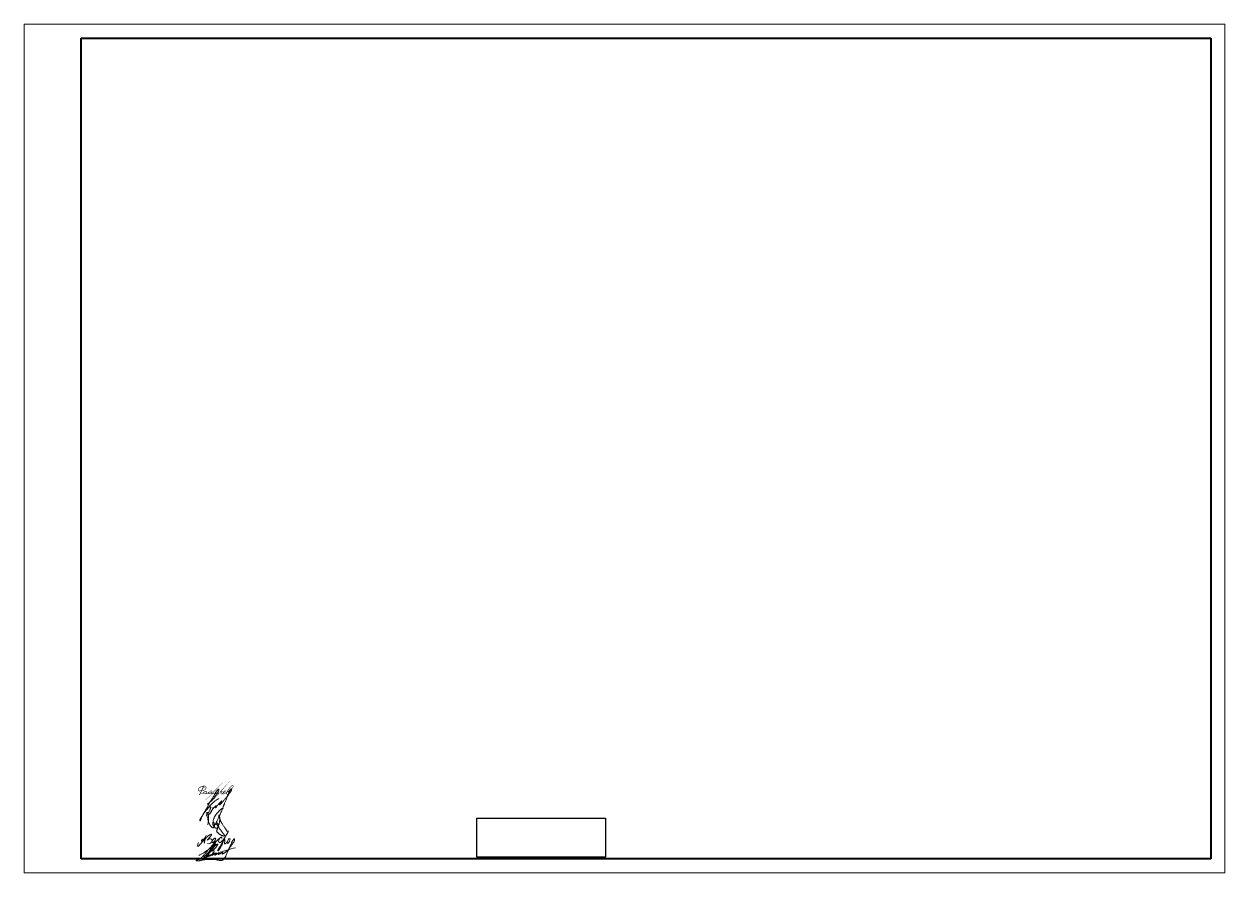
# Model space of a CAD drawing. Header units: millimetres. Extents: x 0 to 420, y 0 to 297.
import ezdxf

# ---------------------------------------------------------------- set-up
doc = ezdxf.new("R2010")
doc.units = ezdxf.units.MM
for name, pattern in [('K5LT32789', [0]), ('K5LT32790', [0]), ('K5LT32791', [0]), ('K5LT_BASIC', [0]), ('K5LT_THIN', [0])]:
    doc.linetypes.add(name, pattern=pattern)
picture_1 = doc.add_image_def('image1.jpg', size_in_pixel=(394, 119))

# ---------------------------------------------------------------- blocks, each defined once
blk = doc.blocks.new('U5')
at = {"color": 5, "linetype": 'K5LT32789', "lineweight": 18, "true_color": 0x0000ff}
for points in [[(61.02072743103016, 10.61104454955779), (60.86326484413746, 10.17292834536052), (60.7072336614571, 9.738794810268804), (60.65707685523508, 9.468942455927191), (60.77321432330584, 9.352804987856615), (60.93449791916166, 9.352804987856615), (61.08627765324623, 9.50458472194099), (61.52090697367844, 9.939214042373198), (62.59216249542482, 11.01046956411978), (64.12663009359473, 14.02690524980335), (63.20419301463313, 11.77217790802106), (63.04165350901674, 9.756155709701058), (63.04165350901674, 11.61473515951399), (62.85503118381211, 11.91513357114855), (62.40991558910666, 11.81900205802787), (62.10632290507328, 11.51540937399468), (62.00089818830387, 11.2422381130396), (62.10315253850467, 11.04998514029276), (62.3798446089715, 11.04998514029276), (63.04165350901674, 11.61473515951399), (63.94630811967427, 12.51938977017151), (64.57453242484522, 13.14761407534227), (65.28030129383114, 13.61139432768724), (65.58494245276079, 13.52037501645112), (65.50831087386798, 13.26388952246671), (65.32818054272138, 12.93956453998056), (64.73506625833495, 12.23714699566786), (64.24068513431513, 11.651657850945), (63.90392259222749, 11.42394497019718), (64.56297127847232, 11.86958204719398), (65.09332748963686, 11.96703976255617), (65.43694376308216, 11.89161342108057), (65.6710417872268, 11.71812026881947), (65.77677187409435, 11.43526017810517), (65.77677187409435, 11.09959410823772), (65.56909986279469, 10.79033354132043), (65.36027498045915, 10.58150865898449), (65.03383661783663, 10.25507029636216), (64.67411719816339, 10.17310930825934), (64.17191881216094, 10.2636259447767)], [(67.07307988042517, 11.97543897836953), (66.90197470168061, 12.23788544877453), (66.63311931088491, 12.23788544877453), (66.37965854438316, 11.98442468227277), (66.09263994275993, 11.69740608064953), (65.86318505975397, 11.30406159791017), (65.76540881222276, 10.78527112817899), (65.92421331517603, 10.62646662522607), (66.20333861427257, 10.69497064179037), (66.37441969053282, 10.86605171805042), (66.5744483552718, 11.10629931025081), (66.85002090007104, 11.52617847566915), (67.15028809825351, 12.12603027046711), (66.85002090007104, 11.52617847566915), (66.74583992430182, 11.04262550368788), (66.74583992430182, 10.76106231374726), (66.8162774398389, 10.69062479821017), (66.94480306732764, 10.73546109034636), (67.52893511089523, 11.39031555281669), (68.16680438649516, 11.96904998270032), (68.48877012911338, 12.26116729830693), (68.83423695036039, 12.48925799513669), (68.9924024952296, 12.58559560489219), (69.11971599554253, 12.58559560489219), (69.18529937126665, 12.40833741899085), (69.18529937126665, 12.21181171113864), (69.18529937126665, 12.00372951151368), (69.18529937126665, 12.40833741899085), (69.11971599554253, 12.58559560489219), (68.99240249522923, 12.59368506924298), (68.48877012911338, 12.26116729830693), (68.02406486390409, 11.33708732689938), (68.02406486390409, 10.92658807172381), (68.21317176922426, 10.73748116640365), (68.47967275730925, 10.66840428292986), (68.74973879795407, 10.66840428292986), (68.9675911378515, 10.88625662282709), (69.24325503226866, 11.16192051724483), (70.13060063377081, 12.04926611874698), (72.26769199481426, 16.01911024124313), (70.13060063377081, 12.04926611874698), (69.37167435940599, 10.15293146633953), (68.78909142693671, 8.92557071374383), (68.26343507287872, 8.101410379415029), (67.91859513184424, 7.691192622081903), (67.81155094133119, 7.781176811417449), (67.81155094133119, 8.132370115313002), (68.05808021935808, 8.573552635291449), (68.50753072159016, 9.173409456836767), (69.22266028597979, 10.35541386960324), (69.94788791636864, 11.59272051063068), (70.10508681892581, 11.74991941318784), (70.22307362944728, 11.733069336212), (70.2572972687456, 11.54040417019553), (70.19653045694024, 11.12202297543774), (70.14802713624512, 10.78807625913904), (70.08257315819098, 10.45762774681487), (70.15046067395326, 10.21434323666974), (70.28620966999225, 10.14255626015416), (70.47576346656659, 10.33211005672813), (70.83324115365204, 10.6131653581397), (71.15447134093093, 10.93439554541858), (70.94943750373334, 10.50780473719209), (71.04547552319379, 10.4117667177318), (71.18970593679114, 10.35181974536769), (71.34987621366751, 10.41181397299194), (71.5519794236826, 10.61391718300682), (72.09068977970706, 11.73683436985166), (72.02662947959844, 11.96481746157284), (71.82240716948542, 12.02081039844004), (71.55810798780077, 11.95681488005814), (71.38592233660957, 11.62084217861185), (71.26178516493202, 11.2368690683197), (71.15447134093093, 10.90493285435466)]]:
    blk.add_open_spline(points, degree=3, dxfattribs=at)
blk = doc.blocks.new('U6')
at = {"color": 5, "linetype": 'K5LT32790', "lineweight": 18, "true_color": 0x0000ff}
blk.add_open_spline([(64.33750185840339, 16.90083980425482), (64.36581102149363, 17.92254970186334), (64.62278685654677, 19.07664601117001), (64.50415036134697, 20.2965622720706), (64.440139211648, 20.53340373192253), (64.37711777095916, 20.69172402792004), (64.30631657661128, 20.82826502423269), (64.22916695996561, 20.94984670443584), (64.15465014106711, 21.05073235143301), (64.0927198183615, 21.12565303205972), (64.04866601132288, 21.17126725415404), (64.02016871297128, 21.19582741246937), (64.00226407193564, 21.20879840782652), (63.98890784169132, 21.21679521927215), (63.97815116337723, 21.22190967689854), (63.96918004142314, 21.22506308434837), (63.96151470675856, 21.22678563187912), (63.95483460436306, 21.22740704787293), (63.94893122022678, 21.22713673047106), (63.94358272809446, 21.22609862122483), (63.93859055660762, 21.2243187413462), (63.93372298937227, 21.22173159243188), (63.92890102402974, 21.21821796309178), (63.92408410413736, 21.21361944715555), (63.91926572359152, 21.20775653375766), (63.91441218631761, 21.20033769910285), (63.90950143965476, 21.19095780167721), (63.90452409682827, 21.17904708428975), (63.8994850705852, 21.16377574357276), (63.89440536150097, 21.14385321637604), (63.88932029892196, 21.11701279127656), (63.88442545692193, 21.07949792029899), (63.88020057962136, 21.02446372249331), (63.87813173031985, 20.94869188098428), (63.87887093482708, 20.8525686738681), (63.8834026745305, 20.74401927767168), (63.89368963740321, 20.62525973616244), (63.91190225750783, 20.49228987238296), (63.94385364041109, 20.32581040429154), (63.99441724928309, 20.10104401793388), (64.05926497815922, 19.76436462413672), (64.15427317789495, 19.28548691805517), (64.31604843980557, 18.68103892192085), (64.55334413261993, 18.03192396611225), (64.7803488797639, 17.42272459462737), (64.9988547144724, 16.91310631786507), (65.21639970263674, 16.54293228347945), (65.42453130073012, 16.27618918540892), (65.60387045666137, 16.08997697536053), (65.73887894563974, 15.95905423766641), (65.8357643396643, 15.88838621020204), (65.89862729169954, 15.85608622183541), (65.94546600434644, 15.83904253089612), (65.98829728455708, 15.82906085862171), (66.03109433326324, 15.82389978878101), (66.07493267398497, 15.82319011465842), (66.11912075388247, 15.82713239829457), (66.16181457490678, 15.8356108593393), (66.20134575045286, 15.84806627904563), (66.2364406240348, 15.86359897573481), (66.26725234621942, 15.88157709431351), (66.29501495596922, 15.90243308281442), (66.32286854667599, 15.92836292343357), (66.35392391037965, 15.96355738447242), (66.39224892410475, 16.01598290059646), (66.44105198988387, 16.09140502438722), (66.4978223841747, 16.18935513257523), (66.54937596450624, 16.30052178876346), (66.58631451332415, 16.41024191216572), (66.6075763718631, 16.51312713299815), (66.61686865352276, 16.61576905473292), (66.61585221164907, 16.73277227611668), (66.60057639069497, 16.87767109028504), (66.56604538235119, 17.05619081117759), (66.51356757123317, 17.24914134501674), (66.45404778464096, 17.42489212059134), (66.40005546918975, 17.55425160206815), (66.35115300997201, 17.63713590366307), (66.31110490355819, 17.69236453837582), (66.27511808798954, 17.73553105455934), (66.24292463518574, 17.76927702912435), (66.21694186797274, 17.79179062289375), (66.19747105807944, 17.80509757489363), (66.18386506781522, 17.81234118010881), (66.17326318030864, 17.81655395616362), (66.16436599507838, 17.81893413292278), (66.15662928105218, 17.82000816365438), (66.14990516736692, 17.82006464935166), (66.14398128081184, 17.8193507784836), (66.1386489278669, 17.81802447728706), (66.13335732488942, 17.81600482926269), (66.12788836426948, 17.81314774201037), (66.12209461968472, 17.80921717032802), (66.11599473752541, 17.80404173992159), (66.10947989909668, 17.79728237678255), (66.10240665189626, 17.78842398403854), (66.09456009117885, 17.7766278046338), (66.08573808380926, 17.76067575649892), (66.0756003984071, 17.73846658771029), (66.06444612418687, 17.70831250729656), (66.05287160555973, 17.66930485127436), (66.04243068181846, 17.62275291831238), (66.03515290654285, 17.56944940349818), (66.03249731749574, 17.50862243836569), (66.03635210239112, 17.43425105773023), (66.05075285844165, 17.33437021706753), (66.07625917177246, 17.19117136315728), (66.10803021451946, 17.00728046491479), (66.15797919641629, 16.80213977554961), (66.2303444198452, 16.61131717600679), (66.32099354454645, 16.43502922904126), (66.42899197159771, 16.26719401296528), (66.55822285268665, 16.10274071272157), (66.6985911300955, 15.95682202622299), (66.83164533723055, 15.8400428043986), (66.94785916289764, 15.76008088179011), (67.04612203481439, 15.70963106136946), (67.13106370556402, 15.67709205862541), (67.20802013837108, 15.65659551569279), (67.27642265252233, 15.64635906235737), (67.33515916879574, 15.64446201987946), (67.38477939609639, 15.6486989216181), (67.42699308923075, 15.65742056969594), (67.46362234128414, 15.66962587207786), (67.4967328324852, 15.68521860630958), (67.52932090202846, 15.70502508001795), (67.56398139675072, 15.73116613738205), (67.60280739308921, 15.76692629176765), (67.6474146246146, 15.81664680833805), (67.69845764721487, 15.88487113253519), (67.75479730841138, 15.9724330184656), (67.8101422470368, 16.07748140729468), (67.85741656415718, 16.19417740395495), (67.89316615352189, 16.31830586076853), (67.91632829299185, 16.44974148974164), (67.92688959904616, 16.59195346153363), (67.92322938228435, 16.74355137226927), (67.90571075918008, 16.89605729597815), (67.87514108539818, 17.03574858744026), (67.8348336665696, 17.15265869952112), (67.79101842412082, 17.24527825751455), (67.74673041288955, 17.31618691457382), (67.70311595367194, 17.37066736987391), (67.6596868220583, 17.41358239475831), (67.61423514352468, 17.44958579137078), (67.56563904470656, 17.48056209237772), (67.51450025686117, 17.50621915753856), (67.46455546950708, 17.52540206631632), (67.41981213887001, 17.53785733578976), (67.38274519945334, 17.54326598198302), (67.35254891549341, 17.54384919030632), (67.32672116249536, 17.54135337215255), (67.30265234752295, 17.53626015613104), (67.27941434630337, 17.52878203056553), (67.25738991934794, 17.51913662866063), (67.23774775488592, 17.50793821563344), (67.22144094809072, 17.49611226298573), (67.20863124460658, 17.48443112701685), (67.19887371934765, 17.47324274093326), (67.19171111392201, 17.46280001553822), (67.18646506997109, 17.45283341205806), (67.18256049572126, 17.44287910672132), (67.17953118559812, 17.43176667822999), (67.17755898874368, 17.41904744891801), (67.17695426435348, 17.40431589907113), (67.17807452756138, 17.38734873236788), (67.18146515599547, 17.36715126971343), (67.18805381084184, 17.3423912596116), (67.19962013125853, 17.31018795124204), (67.21927733099055, 17.26611802536211), (67.24987874621966, 17.20570808386271), (67.29033784495645, 17.12548166339644), (67.34236747926782, 17.03075880249746), (67.41372013631992, 16.92383586329608), (67.5160190484182, 16.79990986415562), (67.66500937765046, 16.62294556203515), (67.85894630998972, 16.35009929637598), (68.10554628371644, 15.95904769632562), (68.40275848442555, 15.47410312337707), (68.78825170159625, 14.9566084654826), (69.17417596449029, 14.44986061153604), (69.49749655288386, 14.00674902487575), (69.72383950245585, 13.67868493942806), (69.9076711784678, 13.5048376145825), (70.02752824146529, 13.40169296234457), (70.09924714446106, 13.32260283263954), (70.14350501607878, 13.25750169323097), (70.17034112019354, 13.20715721170034), (70.18826960206864, 13.16423073162268), (70.19867911704081, 13.12897881443839), (70.20337572696934, 13.10127249908075), (70.20439511947382, 13.08007636295014), (70.20319335150684, 13.06320724300567), (70.2004484530827, 13.04910081374394), (70.1964976175894, 13.03698397149836), (70.19146720444947, 13.02627772886403), (70.18527673835645, 13.0164707170854), (70.17765423566838, 13.00694139408769), (70.16810658619625, 12.99729561262052), (70.15597073256411, 12.9872982110563), (70.140389577996, 12.97683188353181), (70.12009588794481, 12.96582391100805), (70.09414536008249, 12.95471369688603), (70.06256654810052, 12.94436885249923), (70.02598957850101, 12.93568840376211), (69.98427581187939, 12.92977569993973), (69.93504760724569, 12.92757770585246), (69.87363339825849, 12.93089312625992), (69.79138691371016, 12.94316715297473), (69.67177574231222, 12.96809507626105), (69.49501153236226, 13.01602033156927), (69.2376876703489, 13.10744134422363), (68.92777407471813, 13.2453392359559), (68.60256935540507, 13.40552392013659), (68.34450413699714, 13.57058724806986), (68.13978910560043, 13.74153043646254), (67.95278879287079, 13.90906798158002), (67.7526556167007, 14.08693982787567), (67.57791447064601, 14.24271348244604), (67.47031708408392, 14.36662401434527), (67.42011921258687, 14.44652063185161), (67.39621796738385, 14.49814281359819), (67.38201101456077, 14.54260617147325), (67.3733584753317, 14.58502452777211), (67.3690632349876, 14.62792849178659), (67.36911509207944, 14.67141045650607), (67.3735798074125, 14.71489634010168), (67.38321837411641, 14.76088633793456), (67.39894118804328, 14.81166605801392), (67.42497567979417, 14.87728570231317), (67.46485454230593, 14.96467340842577), (67.52464018926106, 15.09999546171965), (67.60292677068266, 15.28577244371016), (67.68265908502674, 15.53244823071932), (67.77269036376883, 15.80143028828084), (67.88266383077803, 16.09227245429183), (68.01005362213895, 16.44430224435612), (68.15349520927093, 16.8934068097857), (68.27937689355461, 17.40863545179363), (68.35476034944612, 17.89063419310575), (68.40291080492493, 18.27749230515655), (68.45839379495176, 18.58036104695069), (68.50438987677818, 18.82663678536502), (68.51335250187587, 19.02577877492187), (68.49530799156183, 19.18416986422458), (68.46385160592088, 19.33650874469109), (68.417991775119, 19.5081520317906), (68.37506531106023, 19.68686798416049), (68.34323514763368, 19.84814199754904), (68.31135613932231, 19.9688745539098), (68.28578830970201, 20.05299762223441), (68.26603614430134, 20.10777173478497), (68.24936993054125, 20.14181085318673), (68.23653517207218, 20.16140863682725), (68.22676976473987, 20.17309658489146), (68.2182514074975, 20.1811275737197), (68.21038392418488, 20.18687794718154), (68.20290303800947, 20.19097136469075), (68.1956353613835, 20.19375781478802), (68.18844521845212, 20.19544067662232), (68.18135267196338, 20.19611650548794), (68.17433182244726, 20.1958894111233), (68.16728710095067, 20.19483953984044), (68.15977255352888, 20.19294433655921), (68.1514730193983, 20.1899955754493), (68.14233592279676, 20.18573786865946), (68.13282623986343, 20.18013256931704), (68.12376789018965, 20.17350267274925), (68.11564973732656, 20.16619256445533), (68.10861290413503, 20.15833598405641), (68.10227582176061, 20.14949999055307), (68.09664485445775, 20.13941178348377), (68.091831438108, 20.12780950717995), (68.08803146857763, 20.11460949464973), (68.08539039287565, 20.09935749963423), (68.08417547782851, 20.08132904983564), (68.08488626922086, 20.05930638679119), (68.08842322215345, 20.03177244186456), (68.09599914752492, 19.99750659884802), (68.10876315670704, 19.95523630694434), (68.12888405890094, 19.9023813290923), (68.1597167097564, 19.83651725839223), (68.20184229606242, 19.75402726116114), (68.24347984875297, 19.64958452667401), (68.28254407854338, 19.52409042985902), (68.32573031792782, 19.37456293884555), (68.38931095595025, 19.18465661121351), (68.47125088888275, 18.95536382064325), (68.54908265028092, 18.69512321549101), (68.61503659615427, 18.45344205345247), (68.69595226147094, 18.23997567605443), (68.7929355755801, 18.05775850976437), (68.90790022528158, 17.87217471118887), (69.04177260808244, 17.66392750978637), (69.19428930985517, 17.40082777469683), (69.3928064329449, 17.05188125107379), (69.64957315988953, 16.65305513316151), (69.94259332263267, 16.23374910092456), (70.2264643771348, 15.83722636992389), (70.73823436891469, 15.1200109526973), (71.14231931784438, 14.52578876241162), (71.45066424209338, 14.05166912711673)], degree=3, knots=[0, 0, 0, 0, 23.08892411003839, 25.90578379320913, 27.36849658095113, 28.57853477437289, 29.7218750749431, 30.81396087475684, 31.80518275617818, 32.5340116185717, 32.99290285232896, 33.22579348087665, 33.37704679038229, 33.48833048874886, 33.57455142486756, 33.64380518652092, 33.70122378259412, 33.75036659537633, 33.79386957008623, 33.83335544025108, 33.87214105272245, 33.91235496550996, 33.95658983186728, 34.00557035799107, 34.061357419905, 34.12646780763512, 34.20410929927907, 34.29854880647121, 34.4157438501339, 34.56455491175546, 34.75945876534566, 35.02822874118409, 35.41286378006095, 35.99717510029608, 36.72813949276635, 37.56894107973724, 38.43382537174505, 39.40133199336037, 40.578430721351, 42.23539782704537, 44.56960189155861, 48.26913254375512, 53.18771198246659, 58.58434017403594, 63.76404376679448, 67.77867569014562, 70.99814287695813, 73.36983390960212, 75.34981577454691, 76.79687388843904, 77.58132367445822, 78.02891375208497, 78.378086715233, 78.69680269722102, 79.01348919569972, 79.34337265075953, 79.67858665453129, 80.00682416916896, 80.31793205149701, 80.60647145028561, 80.86603481811044, 81.11641040457833, 81.38398339074794, 81.71835383148989, 82.1678102968112, 82.8393613365416, 83.73323474227259, 84.70542236921145, 85.58272421559701, 86.32439137188506, 87.05711592911308, 87.8907574961167, 88.94534148899339, 90.32114124951465, 91.96557055710285, 93.42636652596606, 94.48421544317516, 95.10102119904894, 95.58099742489627, 96.01314099800784, 96.36109308967781, 96.62600156797119, 96.78273890043828, 96.889142367443, 96.97113807639755, 97.038129668233, 97.09527188758723, 97.14590073358623, 97.18856061114779, 97.2287471840586, 97.26891537016509, 97.31531058982989, 97.36686141375753, 97.42565515127394, 97.49445365730666, 97.57714175019537, 97.6796234518885, 97.81191523042803, 97.98566281873885, 98.22679687241516, 98.53258681418663, 98.89778635319205, 99.29603614677359, 99.73782124223918, 100.2617239247368, 100.964229309618, 101.999780239612, 103.5254109190041, 105.1506671389526, 106.7245298989554, 108.093531563326, 109.5903133920281, 111.1953020837693, 112.7774834854757, 114.1263943636619, 115.159714159532, 115.933249703592, 116.5991051072816, 117.1966867350474, 117.716186105381, 118.1472776884506, 118.5120913932663, 118.8308284389657, 119.1120840017018, 119.3761473530127, 119.6502541760029, 119.9661844048676, 120.3484720487786, 120.8326110054183, 121.4625745633854, 122.257883948525, 123.1663167729581, 124.1218957718332, 125.0774414802364, 126.058759075695, 127.1107217357935, 128.2713802827618, 129.4555411470182, 130.5492798125666, 131.4722221457924, 132.2240763945491, 132.8428036707044, 133.3435270316868, 133.7861618193668, 134.2097331793344, 134.6419531666712, 135.07675082757, 135.4909341445828, 135.8405670411855, 136.1161996801323, 136.3290212946846, 136.5165823049759, 136.6970732021236, 136.8799095666845, 137.0632951286719, 137.2354651043024, 137.3861300135916, 137.5142614765161, 137.6235479569736, 137.7184450497249, 137.7976892899042, 137.8756507401737, 137.9579435297707, 138.0555159514176, 138.163779376122, 138.2880427438782, 138.436309489426, 138.6225163233996, 138.8620748680995, 139.2031278659684, 139.7043262486523, 140.3810974906251, 141.2189148674305, 142.1273174818552, 143.2595165690257, 144.8211407952124, 147.3177643775447, 150.7571101410823, 155.1951704424444, 160.0691713325595, 165.2244643996175, 169.4711417493419, 172.4214110687776, 174.0929247216289, 175.1382982941582, 175.9667476052343, 176.4795577137869, 176.9002722075947, 177.2447515993877, 177.5213496275962, 177.722930126645, 177.8737085289891, 177.9963222724827, 178.1014362024326, 178.1953143978301, 178.2815173063154, 178.3661181765914, 178.4549126387874, 178.5547545514223, 178.6700486309557, 178.8070744895659, 178.9752011110635, 179.1872344806044, 179.4394731118456, 179.7197270048918, 180.0295107225544, 180.3832688069577, 180.8234477103547, 181.4071105080071, 182.2468370647849, 183.5636180390767, 185.5124136486446, 188.3659008144822, 191.1693595490507, 193.6361941483106, 195.2159308876024, 197.1470862219489, 199.2692247613871, 201.224518318486, 202.3921757305919, 202.9354455009734, 203.335749427751, 203.6650385457113, 203.9804397921348, 204.3052698204951, 204.6306664143438, 204.9542103018015, 205.2842401760186, 205.68312192184, 206.1453122097258, 206.8668041367929, 207.8378621120557, 209.464316382984, 211.3873392381132, 213.6481330480264, 215.8281705148584, 218.3616311862739, 222.0463208053261, 226.400788772624, 230.2376141698672, 232.9871267002133, 235.1430689373578, 237.1452347941266, 238.6001234124407, 239.5943196481266, 240.7144690296747, 242.0868590309205, 243.5795128043555, 244.8370298052072, 245.7730677623126, 246.3794493830385, 246.8095402814596, 247.0775336538936, 247.2275167539396, 247.3339800160057, 247.4184700209773, 247.4895205515942, 247.5520115162512, 247.6092220325807, 247.6636060178384, 247.7171677520884, 247.7685920257453, 247.8207844363665, 247.8766770811286, 247.9421914551861, 248.0180825757098, 248.1024702365821, 248.1894206015074, 248.2694707678351, 248.3470721801384, 248.425636522534, 248.5128864112118, 248.6056793825818, 248.7068161418586, 248.8204129671911, 248.9522817326213, 249.1114892801304, 249.3139564207763, 249.5741553291382, 249.8978203062795, 250.3037087529917, 250.8417906157673, 251.5282721942539, 252.3812439797572, 253.3595934924577, 254.4759627763927, 255.8726873418201, 257.8510916368267, 259.9382727246121, 261.9636029003651, 263.4698826802768, 265.0464480200878, 266.5866947374772, 268.3669126827913, 270.599666274059, 273.4070816914232, 277.3730272345561, 281.2342012594908, 284.8823428619705, 288.313022516428, 301, 301, 301, 301], dxfattribs=at)
blk = doc.blocks.new('U7')
at = {"color": 5, "linetype": 'K5LT32790', "lineweight": 18, "true_color": 0x0000ff}
for points, knots in [([(66.03426437826782, 22.96403611850726), (65.97382982710094, 22.59377190663976), (65.79311951853502, 22.12318116477056), (65.51704668012171, 21.55216087218713), (65.32828102097382, 21.25003120346416), (65.19851353520379, 21.0040623563015), (65.12049681160802, 20.84834619997789), (65.07416404015278, 20.75914210348857), (65.04090648075267, 20.70634780016976), (65.01149616610829, 20.6664259304236), (64.98349757346607, 20.63229298985466), (64.95501923322952, 20.60021309721769), (64.92618754224922, 20.56975887270688), (64.8999342876513, 20.54321731608173), (64.88001436489046, 20.5242243098579), (64.86707793509716, 20.51290321757359), (64.85962141533328, 20.50695107478604), (64.85488630377876, 20.50351119553471), (64.85140215914633, 20.50124078204384), (64.84861879375451, 20.499661537098), (64.84627166261389, 20.49856813607462), (64.8442371853131, 20.49789680190217), (64.84247296267704, 20.49765073928999), (64.84091750769237, 20.49792734400194), (64.83975563171838, 20.49894962164254), (64.83920972653597, 20.50054840987864), (64.83910894327333, 20.50254400408448), (64.83934968923525, 20.50498804594127), (64.8399094651314, 20.50786881115182), (64.84077821188681, 20.51123077370526), (64.84201590309168, 20.5152758006238), (64.84384169953843, 20.52058347549687), (64.84670082005941, 20.52816334597527), (64.85143882029028, 20.53985639746357), (64.85843653324537, 20.55640799038325), (64.86739515466958, 20.57824208707704), (64.87775632266089, 20.60392515266355), (64.89010972811037, 20.63425669875912), (64.90524792174547, 20.66870140881229), (64.92654275622787, 20.70828026006653), (64.95534731066978, 20.7516379601262), (64.99385973510493, 20.80357313191622), (65.04625971523932, 20.87101829882904), (65.12195104328593, 20.97544508155205), (65.22185609339014, 21.1259623218178), (65.33483802220056, 21.31457455331156), (65.44366239586755, 21.51046827941352), (65.55589715802394, 21.7106288732242), (65.68737871138698, 21.93024779702958), (65.85104095752625, 22.16289174260058), (66.02707405902557, 22.37067952501971), (66.17995739217626, 22.55167463034804), (66.34227616510275, 22.74417928541301), (66.5338754072002, 22.96630049807318), (66.75524807141004, 23.18574828803026), (66.92465786569984, 23.34822446472851), (67.03287435976394, 23.43389051605907), (67.09001478340804, 23.46779850008501), (67.13272449323735, 23.4888859914716), (67.17470324336027, 23.50601697477443), (67.21346947875114, 23.51821184581222), (67.24512216331108, 23.52483079324127), (67.2684093177253, 23.52712959039025), (67.28519570306959, 23.52695952631836), (67.29804999964662, 23.52537427479216), (67.30832949472259, 23.52283563836036), (67.31675244171724, 23.5195785181933), (67.32376217969168, 23.51572453142765), (67.32961260846665, 23.51135630791261), (67.33451528929933, 23.50649325615366), (67.33865639035055, 23.50107765441826), (67.3422958787588, 23.49488256546198), (67.34554921396843, 23.48757705401074), (67.34842413369252, 23.47874205180404), (67.35083406549536, 23.46787200637536), (67.35262153302362, 23.45413935855766), (67.3534885676378, 23.43594492636908), (67.3527596727984, 23.41063981145151), (67.34933298779909, 23.37571665977938), (67.34268445025747, 23.33149943800522), (67.3344474581203, 23.28089528151741), (67.32374539601479, 23.22995713706672), (67.30934902279196, 23.18288893154613), (67.2910543447989, 23.14090255117314), (67.26716558283803, 23.09973019968593), (67.23691696684749, 23.05613032750456), (67.20090340846824, 23.010149919006), (67.16582522777078, 22.96630861827597), (67.13332190276964, 22.92991551495092), (67.1057937904984, 22.90234943099748), (67.0808733818212, 22.87915667815713), (67.05724373032822, 22.85827826427631), (67.03426839752044, 22.83904953421982), (67.01517366795122, 22.82421419106747), (67.00136823608042, 22.81452076618613), (66.99269941827474, 22.80908721247966), (66.98696852130702, 22.80591211673036), (66.98279296898721, 22.80391508633426), (66.9795820094346, 22.8026430736182), (66.97700657479498, 22.80185932558044), (66.97483940471078, 22.80143545852043), (66.97295705589482, 22.80132912325457), (66.97130617914104, 22.80155625786454), (66.96989722780329, 22.80217271423312), (66.96881062980792, 22.80322667019821), (66.96811032908151, 22.8046583248829), (66.96773513105515, 22.80639001338174), (66.96763930678596, 22.8084155127325), (66.96780160556865, 22.81074480962467), (66.96822384965316, 22.8134415450316), (66.96894897966308, 22.81664969444128), (66.97007901875348, 22.82061145620443), (66.97178408033392, 22.82565506968357), (66.97434125125652, 22.83227465569938), (66.97828092804234, 22.84140809751595), (66.98454479901915, 22.85458831506698), (66.99366526127862, 22.87217694479742), (67.00502826944683, 22.89261618528902), (67.01694011724778, 22.91295617762846), (67.02865132998443, 22.93212761309572), (67.04169776989478, 22.95290645228416), (67.05910656537851, 22.98075759690494), (67.08204636200365, 23.0221523930533), (67.11077431880436, 23.07595440584879), (67.14975363921225, 23.13693236090956), (67.2016638787136, 23.20023073696811), (67.27349440290564, 23.27261875232275), (67.36910863321765, 23.3552176035514), (67.48792004799834, 23.45607836336401), (67.59911967079411, 23.5740675843804), (67.70401670244256, 23.69973388980273), (67.80135555401672, 23.81861718541625), (67.90912896115144, 23.94444294667791), (68.02063590872909, 24.07700248116403), (68.1315821712757, 24.22273965361568), (68.2455482184948, 24.37030428046556), (68.38867148649847, 24.52130376133509), (68.55008661270324, 24.66983270994749), (68.7050005255128, 24.8144070573584), (68.81538253084567, 24.93119447586821), (68.89142423547322, 25.01697704988273), (68.94389271349085, 25.07595382467019), (68.98915686243542, 25.12620010388965), (69.02722892486598, 25.16783769138134), (69.05842245577831, 25.19873042732338), (69.081411935828, 25.21815981407138), (69.09692421562015, 25.22897375557441), (69.10766526703956, 25.23504554391814), (69.11597580002713, 25.23869338022195), (69.12280729624003, 25.24082574421323), (69.12860933794808, 25.24188223792204), (69.1336564559539, 25.24211650958474), (69.13813458659637, 25.24167982658246), (69.14217684781669, 25.24065747693716), (69.14575558526583, 25.2391399002073), (69.14892025274708, 25.2372239016731), (69.15173911753443, 25.23497652071725), (69.1544898010258, 25.23221974842198), (69.15728815722488, 25.2287598362551), (69.16019789469065, 25.22433142885607), (69.16319003654387, 25.21872036509022), (69.16625929474405, 25.21155353894201), (69.16937653069314, 25.20227402289166), (69.17245297763908, 25.19003264092216), (69.17518752458822, 25.17392352464886), (69.17691214291992, 25.15424209787805), (69.17702259144302, 25.13249087984851), (69.17514903303548, 25.11074115648211), (69.17120741768177, 25.08948582359672), (69.16501620574877, 25.06800725946486), (69.15573605492376, 25.04485786141225), (69.1418215377412, 25.01829433212295), (69.11954279250998, 24.98420904919485), (69.08214802676046, 24.93465071777271), (69.02647585658347, 24.86104707538372), (68.94930122700737, 24.76297943340687), (68.857127936834, 24.64509844778997), (68.76977545864072, 24.51002260768275), (68.68579118727256, 24.37652466725364), (68.5956676916061, 24.27256960371421), (68.52879333617118, 24.18257284434895), (68.47862908381383, 24.1110601663383), (68.43236108118661, 24.05788827513036), (68.39284060738346, 24.01998019632514), (68.36683236990562, 23.98965914032667), (68.35228885023102, 23.96661640921261), (68.34426372143449, 23.94898057969402), (68.33953733612792, 23.933776968825), (68.33690046296564, 23.91959496103694), (68.33586106998638, 23.90565572429849), (68.33617716696936, 23.89124946218113), (68.33793193858148, 23.87645580940098), (68.34109433434843, 23.86226506503239), (68.3452731856462, 23.84987476229919), (68.34992042360669, 23.83985387180623), (68.35466376418304, 23.83203609524468), (68.35934325371386, 23.82599741187882), (68.3639760919762, 23.82127836971698), (68.36872966389039, 23.81750999128123), (68.37384629236557, 23.81440283466575), (68.37953218803943, 23.81186458786339), (68.38591251668335, 23.80993516639672), (68.39308206754579, 23.80869244379603), (68.40120960232251, 23.8082348813379), (68.41057376429224, 23.80871887162024), (68.42158046245565, 23.81040233266702), (68.43487168407029, 23.81371788504763), (68.45162297381083, 23.81946624210918), (68.47361759385433, 23.82907094076728), (68.50231678478015, 23.84427952499574), (68.5375027779073, 23.86584055151689), (68.57814907166116, 23.89316179552268), (68.62225749801813, 23.92662082023944), (68.67013176542163, 23.9683961759631), (68.72458159273398, 24.0241835289974), (68.79228865866558, 24.10648056839262), (68.88609176139606, 24.23173823700172), (69.02262757010554, 24.41143185796043), (69.21896161316374, 24.63056188131936), (69.47307750040098, 24.89839635129452), (69.74703124101227, 25.21770906873672), (70.0432513553103, 25.5815941811044), (70.33512665652033, 25.93844623641822), (70.63714550601637, 26.28076119210491), (70.9354758531544, 26.62091577612105), (71.23562543853849, 26.99143186187261), (71.51393308010758, 27.39736682676129), (71.78937991610195, 27.79613644991229), (72.06166579658932, 28.15831068512188), (72.27358543153865, 28.47683408665389), (72.42354155835717, 28.7077753123407), (72.4950803087066, 28.86775925621154), (72.5244822971921, 28.97457995124758), (72.5412473925188, 29.06039888624649), (72.55268072584607, 29.12859071416638), (72.56095933380918, 29.17853053360663), (72.56527069404252, 29.21805486396478), (72.56595247174987, 29.25297876871284), (72.56260703575306, 29.28411825489118), (72.55653544540922, 29.30968443004153), (72.54859155893725, 29.33147800998632), (72.53868256776833, 29.35175156203709), (72.52694586600404, 29.37057846318498), (72.51390032498084, 29.38724464812512), (72.50043187246249, 29.40101356183549), (72.48722416537757, 29.41177081272506), (72.47460459083759, 29.41982864376509), (72.46261623869623, 29.42564379963617), (72.45094415489056, 29.42965726759773), (72.43907922755531, 29.43221954481303), (72.42634635569348, 29.43350441628984), (72.41230689005822, 29.4333638133694), (72.39659324809973, 29.43150524677979), (72.37883686923335, 29.42750862936467), (72.35841769817904, 29.42071517048967), (72.33458858109037, 29.41013485208523), (72.3072207723435, 29.39474163019577), (72.27758955481525, 29.37432932947288), (72.24688155731616, 29.34902733617723), (72.21568445743017, 29.31814866505638), (72.18227162760749, 29.27820525906594), (72.14957159495599, 29.23061730981563), (72.11241926320217, 29.16784921795527), (72.0663798388718, 29.08445370785559), (71.99295259905549, 28.95539547733798), (71.89256734520269, 28.76671894255909), (71.78497182348137, 28.51553718124702), (71.67568292525142, 28.22568031644475), (71.56316094593926, 27.92719381751891), (71.43209134418737, 27.61402274349873), (71.28493633266365, 27.27314890872592), (71.1430534963204, 26.8969018495166), (71.00384870164613, 26.49904952088809), (70.85634844146803, 26.08282747229266), (70.6844440050986, 25.63274328402729), (70.46374019781821, 25.15226669997716), (70.23897166755465, 24.6887191680386), (70.0776318689104, 24.27519907218518), (69.975315115587, 23.99231910659935), (69.91697683232628, 23.82894135777834), (69.8805493934707, 23.72706959184931), (69.83296192084434, 23.59448399258413), (69.74775222929871, 23.3607245420587), (69.61472416258894, 23.0190470538773), (69.43560350292539, 22.58935994322998), (69.24020604979673, 22.09498970232695), (69.01707885206399, 21.50925662709599), (68.72250816069483, 20.84332903139475), (68.33900825977399, 20.08258318197826), (67.96024906026791, 19.24966283410766), (67.60184564007339, 18.40870858235727), (67.26909526861503, 17.69104665194738), (66.95174833483752, 17.21517857270036), (66.8030787803212, 16.91156053853446), (66.70663499981156, 16.77311365199193), (66.6444616344108, 16.7096569343393), (66.59839340346917, 16.67323520813473), (66.5534192292177, 16.64518246640522), (66.50624154280894, 16.62222017818906), (66.45569690782425, 16.60387056886376), (66.40276629006708, 16.59067272756351), (66.35022711834294, 16.58312501599586), (66.30244485395757, 16.58065073754642), (66.26325578508411, 16.58288922724484), (66.23362806151721, 16.58817943911942), (66.211681637182, 16.59487115200399), (66.19475556765305, 16.60230301266818), (66.18087716083825, 16.61047288600713), (66.16883669653451, 16.61971957078645), (66.15759773930502, 16.63060601374675), (66.14660710983635, 16.64388258460603), (66.13558250875225, 16.66050674701886), (66.12426550600561, 16.68196053203113), (66.11232791100088, 16.71087418927731), (66.09906892895363, 16.75265321207694), (66.08400107834747, 16.81446639656983), (66.06289278432637, 16.90193376610672), (66.03716611479838, 17.00913784974873), (66.0164770276938, 17.1252751457103), (66.0102866322455, 17.23982718693159), (66.01847752878815, 17.36088809564203), (66.03992710822773, 17.5033059861321), (66.07506378131687, 17.68266705368673), (66.11505662741395, 17.92325863827848), (66.16510349681845, 18.23196445793943), (66.24496915760916, 18.58455330126651), (66.35341484150457, 18.90668894351895), (66.44481675936922, 19.16927341511459), (66.51503171398892, 19.38042585852263), (66.58718518717218, 19.57589053157412), (66.6833595255515, 19.77880752562982), (66.82548853881296, 20.00668075460399), (67.04730127708609, 20.30943331396789), (67.356336285687, 20.71590515897975), (67.7837737309075, 21.19906019745969), (68.22448094324075, 21.68328802389005), (68.63443384952326, 22.08517998616652), (68.94511527122769, 22.34149302803444), (69.18235331004048, 22.47963893299998), (69.3983520301776, 22.57011675043682), (69.55142696599957, 22.61958378338247), (69.64469076614095, 22.64963717943725)], [0, 0, 0, 0, 9.05012872705892, 12.27523955615502, 15.45899986464831, 17.73483988954849, 19.05741326790075, 19.7108414674711, 20.18625624796493, 20.5782552686495, 20.92015558141624, 21.26322820190859, 21.62482865825904, 21.94340184840314, 22.17414311605756, 22.29628959118215, 22.36275980440909, 22.40689436236537, 22.4390567453203, 22.46419391743622, 22.48492183865863, 22.50216622969817, 22.51626151636768, 22.52813273998885, 22.53944741467791, 22.5522415096399, 22.56817047852566, 22.58805267039454, 22.61198677781667, 22.63974096856495, 22.67274404928946, 22.71519234590006, 22.77668725643035, 22.87041018465875, 23.02304422812403, 23.21520040999722, 23.44630770354593, 23.6988530852062, 24.01440602227395, 24.36406655485286, 24.79380696920886, 25.28351990132807, 25.94162552114996, 26.87792467942779, 28.42996457524314, 30.34865718411363, 32.24077333289403, 33.89839883521643, 35.94836723450208, 38.48558270273472, 40.82530402486174, 42.59187029456275, 44.26724396181142, 46.97004676078387, 49.7480096312128, 51.86374390765778, 52.70147057395712, 53.10491050118355, 53.48302850596736, 53.86297235156056, 54.21017827344965, 54.47316286510871, 54.65060737536394, 54.78015129451817, 54.88201528901642, 54.96597005374313, 55.03789173846411, 55.10177399278683, 55.16057658349273, 55.21548886919894, 55.26973314979212, 55.32649975842308, 55.39043673965826, 55.46450655651031, 55.55284803126975, 55.66175245880736, 55.80204478182547, 55.99689564905083, 56.27898183702862, 56.6577708048305, 57.08785207877154, 57.53005859936763, 57.92699945641592, 58.28653955085408, 58.64516112727835, 59.08688676787481, 59.58041217879209, 60.07014470780373, 60.45680762318491, 60.77032110529868, 61.02050180294312, 61.28743407698452, 61.53971113159886, 61.7514654557824, 61.87728760431949, 61.95117424896657, 62.00101868558919, 62.03708294951244, 62.06404711067225, 62.08522161978857, 62.10269089977169, 62.11781590588129, 62.13103482606565, 62.14301086537011, 62.15470842207601, 62.16718779938194, 62.18133260377456, 62.19768838804892, 62.21651047582708, 62.23822244567693, 62.26423617504585, 62.29672551983947, 62.33871119230131, 62.39411227923593, 62.46984758680305, 62.58138620225105, 62.75014357523848, 62.95323414059891, 63.15197524181549, 63.32530154156674, 63.50142438325815, 63.75069795927278, 64.12670280789305, 64.65573207369606, 65.23926817019948, 65.88865201598246, 66.64993334951879, 67.72476750786576, 68.97093417500743, 70.45053253842603, 71.67377078741448, 72.96567384588595, 74.1997340619661, 75.71660845934763, 77.19149050583474, 78.66939798406948, 80.26360153468625, 82.25999454740558, 84.02270038045882, 85.43108792216803, 86.18003115295346, 86.82002040469867, 87.35735353778296, 87.8303388665853, 88.19668246149355, 88.42781375051858, 88.56388518222633, 88.65750948544428, 88.7284507566438, 88.78495725216258, 88.83175897969517, 88.87197622634159, 88.90786180013019, 88.94116407268966, 88.9733329337326, 89.0023634587493, 89.03113883856201, 89.0611291635479, 89.09720439826435, 89.13954440989755, 89.19023909041896, 89.25218224785506, 89.32958155541064, 89.42887405502107, 89.55988928673129, 89.72789317996417, 89.91043182872136, 90.08993016749905, 90.25982101457522, 90.43717571041851, 90.63451247886547, 90.86741053725858, 91.1677569895262, 91.62701426685199, 92.38208765223597, 93.41996633197857, 94.6724539230234, 96.0309145764726, 97.34437741350916, 98.51233320135161, 99.38253328273036, 100.0801461935074, 100.6427610992905, 101.0985233420443, 101.4165677639696, 101.6144519997649, 101.7614105848416, 101.8881309191481, 102.0020412559431, 102.1126415582708, 102.228684820584, 102.3531615957218, 102.475541815624, 102.5827981262551, 102.6716198956193, 102.7445525371063, 102.805472551343, 102.8576433943024, 102.9055376228328, 102.9531372109006, 103.003347830315, 103.0570770661989, 103.1153795993567, 103.1804985535898, 103.2553155788729, 103.3437868339896, 103.4517993114647, 103.5891588213478, 103.7754729001166, 104.0368792940556, 104.3810715980856, 104.7820315610841, 105.2315653256866, 105.7311852371977, 106.3311134668966, 107.1316613086741, 108.3295162024274, 110.1501944576099, 112.6368770089815, 115.5016706819846, 119.1609639243044, 122.8986311830983, 126.9529614641391, 130.409085851725, 134.0371742423348, 137.9942750420576, 142.0359458618766, 146.0410272841487, 149.822244934, 153.0854334391033, 155.3859964358748, 156.523495266855, 157.3449610534504, 158.0844729286764, 158.6564077758827, 159.032405044117, 159.3195525896096, 159.6259297156317, 159.8825850348252, 160.0817570271792, 160.2656543207297, 160.4475605853473, 160.6314395822952, 160.8060205271579, 160.9629927969825, 161.1004705553291, 161.2207920624985, 161.3275594533166, 161.4248565281142, 161.5212763884442, 161.6231531254575, 161.7365036311971, 161.8632119976283, 162.0085677928639, 162.1798886219923, 162.3875142480697, 162.6438456500754, 162.9450066208917, 163.2643583573538, 163.61350022819, 164.0147720610479, 164.5332062289935, 165.0206178827491, 165.7940642485327, 166.8577939471838, 168.6440101278764, 171.0067375262292, 173.5173666217644, 176.2046187581104, 178.7899131151936, 181.8007294698925, 185.2640526564619, 188.5988322029536, 192.0867565083241, 196.0399807451853, 200.3514407904697, 204.9831202778389, 208.6067960262308, 211.1740857928719, 212.324149333518, 212.8401519156242, 213.8141591804749, 215.7616497486333, 218.9115165399334, 222.7603159190186, 227.1212833222791, 231.8830713747282, 238.0542570919298, 244.8790787961007, 252.6709923865059, 260.3723270141881, 267.2067683096124, 271.9104723604818, 274.2948250566257, 275.4424314622102, 276.0074310177879, 276.4564925667717, 276.8725366650021, 277.298483268373, 277.7345383026035, 278.1823487294254, 278.6272356581845, 279.0278106070721, 279.3479157869561, 279.5828460028205, 279.7605391796398, 279.9065420304664, 280.032940598534, 280.1525772399198, 280.2761794426715, 280.4139889783416, 280.5723544798611, 280.7621016772766, 281.0049842294069, 281.3347006558124, 281.830666104134, 282.5570331697736, 283.5307030461261, 284.521091298472, 285.4299663944341, 286.3230754239653, 287.4773404942414, 288.9422162208973, 290.7830067797826, 293.4282292188776, 296.5745695881209, 299.5863310309695, 301.7179183440625, 303.3596126842459, 305.0164137637091, 306.7997510215591, 308.8273268261249, 311.5602812320362, 315.9559263312703, 321.2845959131998, 327.2905780970613, 331.9291654806121, 335.2943715999311, 337.0765402962691, 338.608553885945, 341, 341, 341, 341]), ([(64.06649804925566, 24.02285540715054), (64.82190195250824, 24.5519572264778), (65.77144093030579, 25.44877926364376), (66.80026211590136, 26.76498871264427), (67.43166202061603, 27.5937592624361), (67.80541396245646, 28.29950272142294), (68.0455401213449, 28.72307486459961), (68.1238440254052, 28.94614715874756), (68.14806050418521, 29.06094802782519), (68.15793722340639, 29.13117934179661), (68.15836392776622, 29.17562015437488), (68.15468469241351, 29.20362174200715), (68.14963978856996, 29.22280418622237), (68.14360051946399, 29.23791146415327), (68.13666452827191, 29.25052045307549), (68.12880142543237, 29.26144676097754), (68.11978974909056, 29.27125999493591), (68.1092109882252, 29.28054438310214), (68.09667217876137, 29.28942879319866), (68.0820010962852, 29.29769516214279), (68.0654914810721, 29.30486088045322), (68.04779483394024, 29.31042531766593), (68.02984514748765, 29.31402344927073), (68.01259890220062, 29.31555256995028), (67.9966895370544, 29.31518584872578), (67.98212142874429, 29.31314428928671), (67.96836771741734, 29.30952327322759), (67.95457774750004, 29.30420565196808), (67.94003680757503, 29.29671135223827), (67.92396204594048, 29.28617733545441), (67.90528073175825, 29.27109093363725), (67.88166872090208, 29.24818444434344), (67.84815537307445, 29.21046977456838), (67.79261756974203, 29.14584165456751), (67.69804654931853, 29.02936374694263), (67.54691280662225, 28.82437132005082), (67.33241564050626, 28.49009114283669), (67.04556172997506, 27.99266743967633), (66.59091407805592, 27.28743839388883), (65.89161127950429, 26.18948593434568), (64.96325604737399, 24.65728814812288), (63.93894556256856, 22.89732072218303), (63.09065462728077, 21.3618800286038), (62.5274695902674, 20.30233507594429), (62.21715406673341, 19.68806446399805), (62.04913008462658, 19.31307480614046), (61.93080278041131, 19.0292064538299), (61.83359691135464, 18.78396419155922), (61.75065178658243, 18.56610058431519), (61.6896135340918, 18.40163383888881), (61.65430668674978, 18.30568650055716), (61.63326830632199, 18.26225454569875), (61.62282943795351, 18.24435822529261), (61.6149854872366, 18.23311966017928), (61.60849987601524, 18.22540963031475), (61.60287306379176, 18.21995334542125), (61.59785049757137, 18.21609009491887), (61.59326707629734, 18.21341853238804), (61.58900185570029, 18.21168144347534), (61.58495931845398, 18.21071398161865), (61.58106004551102, 18.21041643733153), (61.57723504805132, 18.2107387902539), (61.57350257325267, 18.21165257094118), (61.56991303586179, 18.21309623699034), (61.56647819864634, 18.21499389293184), (61.56303186035709, 18.21739239295321), (61.5593123440776, 18.22048815797242), (61.55505819376123, 18.22463285705609), (61.55000592449736, 18.23032299656118), (61.54385481139673, 18.23827923258413), (61.53613598432924, 18.24970724555437), (61.52640114000887, 18.26622637351672), (61.51432425410552, 18.28966801899637), (61.50087330620477, 18.32069765729554), (61.4883414696554, 18.35864650826891), (61.47901928501361, 18.40102169257511), (61.47408931004053, 18.44605980393823), (61.47400572036523, 18.49301233481211), (61.47917638175515, 18.54224737229436), (61.49012431993344, 18.59364663982429), (61.50751979211997, 18.64760011207471), (61.53297632483538, 18.70552001788351), (61.57311532655607, 18.77722849174512), (61.64256105443199, 18.88800937287493), (61.7693668472261, 19.0966028756059), (62.01930754848497, 19.49346388650683), (62.47988069367918, 20.2217829759686), (63.15559960511148, 21.2531565703656), (64.00971185762073, 22.49959950722027), (65.01904519164484, 23.59646410333739), (65.99718687070191, 24.52842973935797), (66.79086845124327, 25.24485617983456), (67.49568489809499, 25.72641806954212), (67.92917731283244, 25.92813610749675), (68.13261590708368, 26.02425188559027)], [0, 0, 0, 0, 8.550608616909479, 12.05498909731316, 15.54800864636031, 18.19112149729409, 19.49899547586825, 20.05820856276075, 20.38161509008001, 20.58967061819273, 20.71666537517187, 20.79367975743621, 20.85170144345296, 20.90072235485522, 20.94465307224176, 20.98524465825564, 21.02564223243174, 21.06834027274877, 21.11593940290885, 21.16833782892286, 21.22470724871314, 21.28305186546078, 21.34057559650208, 21.39466303008514, 21.44378103840279, 21.48828891869076, 21.53119048967674, 21.57580767080184, 21.62550805067395, 21.68308106465782, 21.75428657315771, 21.84854811100129, 21.98874998667692, 22.22341503732463, 22.64135142255019, 23.38396024610536, 24.59145537447172, 26.33319310262997, 28.72517486315826, 32.39414345489543, 38.44413720066752, 45.386804132957, 51.3366439952876, 54.75928160654442, 56.55021407149562, 57.73619828659556, 58.58106772181609, 59.41081735012408, 60.19037519759497, 60.74860237604653, 61.04454549420441, 61.13979306103076, 61.19713002219413, 61.23708949006024, 61.2671348063732, 61.29071298422787, 61.30986155532154, 61.32593719236645, 61.33991703943459, 61.35255107389896, 61.36445007752456, 61.37614187831995, 61.38811066680237, 61.40006167387295, 61.41202200248679, 61.42454207551994, 61.43906624348642, 61.45699012410813, 61.47974062644996, 61.50979512866817, 61.55047455772206, 61.60794197523685, 61.68805755052679, 61.79563498556981, 61.92221881037423, 62.05916765616627, 62.19849487994397, 62.34287054750136, 62.4951123545238, 62.65815684757621, 62.83085476293896, 63.02153046686268, 63.2457091914174, 63.59456840449479, 64.23786481718554, 65.5163435666815, 67.95744178744798, 72.25357323446096, 76.98975279678383, 81.9773654752493, 86.09099495459934, 89.56281137385866, 91.90558766368395, 94, 94, 94, 94]), ([(64.04953893238908, 22.20239012739227), (64.20373409529246, 22.43567072669701), (64.37991269354515, 22.73889945021689), (64.66590540324479, 22.99347189923975), (64.77290414049087, 23.06685676367453), (64.85745213053765, 23.11345276749887), (64.92329181697467, 23.14167350910474), (64.9732370215432, 23.15588566214359), (65.01156106369469, 23.16167940838734), (65.04261520216947, 23.16253975911772), (65.0696395450705, 23.16007894884268), (65.09448022676435, 23.15481381102448), (65.11867211621428, 23.14680979467186), (65.14294368833616, 23.13587351630774), (65.16713448724902, 23.12178908702455), (65.19032794188463, 23.10481163103914), (65.21147335037885, 23.08558308020957), (65.22971820309475, 23.0649790088389), (65.24472353944249, 23.04374696408224), (65.25667677157254, 23.02189240205623), (65.26617340722606, 22.99868615476482), (65.27368540002591, 22.97275482191544), (65.27908538394543, 22.94261481430617), (65.28184624190895, 22.90617692127578), (65.28084260045233, 22.86045613848706), (65.27403324293213, 22.80051355106351), (65.25916055915512, 22.72032022598168), (65.2316850898476, 22.61168429118749), (65.17998009113215, 22.4615582551662), (65.08338369465535, 22.23892291296818), (64.93067142060521, 21.90964683612338), (64.71714174841428, 21.50271477762084), (64.46158657654239, 21.09745783978793), (64.21001615610469, 20.74693828868583), (63.96956286224794, 20.40866311808323), (63.81014540386521, 20.18369014688321), (63.72188879468551, 20.05909897602472)], [0, 0, 0, 0, 6.031326711805664, 7.224988356314289, 8.103691365475113, 8.779791160169411, 9.271523189246412, 9.62061493281614, 9.879084816649868, 10.0922323249949, 10.27851055553696, 10.45374867179695, 10.63011067106745, 10.81839359798904, 11.01782931148539, 11.22320082439538, 11.42737411646699, 11.62332177715271, 11.80622667181389, 11.97807653243036, 12.1509544438802, 12.33746838925695, 12.55008708642841, 12.79977093381808, 13.11189234375645, 13.51938577668283, 14.07889547329571, 14.84210710901935, 15.89584896235619, 17.4450776018355, 19.99089296003002, 23.60108786322042, 27.19029875053633, 30.1472191862028, 32.75904809202703, 36, 36, 36, 36])]:
    blk.add_open_spline(points, degree=3, knots=knots, dxfattribs=at)
blk = doc.blocks.new('U8')
at = {"color": 5, "linetype": 'K5LT32790', "lineweight": 18, "true_color": 0x0000ff}
blk.add_line((67.18149722889238, 10.06448927969355), (63.73704741351172, 5.548351073564953), dxfattribs=at)
for points, knots in [([(66.52794701945183, 9.207596821197086), (66.68486178097892, 9.406072858936657), (66.9068591113135, 9.6524612610138), (67.2262160234692, 9.873483126915708), (67.3763766395744, 9.964365861274828), (67.48072776614754, 10.02804479019795), (67.54806599602189, 10.05519176999586), (67.58593909828095, 10.06432832588847), (67.61349432591922, 10.06731497194195), (67.6369566869809, 10.06692055435855), (67.65799681617584, 10.06396651336008), (67.67748109886047, 10.05882615970107), (67.69588966950198, 10.05169562790544), (67.71358979445823, 10.04271367889899), (67.7299551506241, 10.03223933200752), (67.7440487966387, 10.02101936748864), (67.7551921813939, 10.01002847079642), (67.76337902978936, 10.00000173821945), (67.76937559757454, 9.990773068172755), (67.77393356036647, 9.981791156398682), (67.77764715001271, 9.971891509489332), (67.78030296932094, 9.96084351734732), (67.78161679245517, 9.948569266980723), (67.78137536516392, 9.935284255580477), (67.77936614892594, 9.920644603212423), (67.77521863874733, 9.904173755065651), (67.76831428379573, 9.885160874586703), (67.75757000025865, 9.862410022983461), (67.7409130004172, 9.833694874508554), (67.71434352720867, 9.794983879480448), (67.67219352440549, 9.741232411872915), (67.61212441923927, 9.668912365130243), (67.5389443530798, 9.573815760732654), (67.45360240385229, 9.455713870790676), (67.35481738485616, 9.310562608847121), (67.23103628254596, 9.132333041241083), (67.0544198103641, 8.920044913684743), (66.84277418145105, 8.695661779023089), (66.62312460428795, 8.473537926844411), (66.44628158294763, 8.29211127799206), (66.30114448164085, 8.141787181669441), (66.19589869370814, 8.026995055877267), (66.1063270570305, 7.933411041517759), (66.0354358181156, 7.871173999050434), (65.97534285562726, 7.824760851022244), (65.92021620557757, 7.785964018649496), (65.85952200519871, 7.746481600250418), (65.79041372972695, 7.704641639655365), (65.71727933197256, 7.662653475916002), (65.65395994914907, 7.62799988560352), (65.60851742325166, 7.604223964165317), (65.58069463234514, 7.590267712647247), (65.56331148543212, 7.581893629128168), (65.55127238767683, 7.576344222428379), (65.54257235300052, 7.57253827788431), (65.53618828539358, 7.569919017464409), (65.53147724556015, 7.568144222096564), (65.52801648077322, 7.566979985889065), (65.52548320881054, 7.566268169825257), (65.52367105267012, 7.565881459896553), (65.52235938033341, 7.565746202199822), (65.52145971498352, 7.565790571121957), (65.52074506646115, 7.566068813889565), (65.52053863686297, 7.56677165526708), (65.52084837254101, 7.567526953153412), (65.52139701093068, 7.56842286437125), (65.52233708458179, 7.569541282268977), (65.52364459328179, 7.570895130593291), (65.52535661687641, 7.572480466433838), (65.52743957758138, 7.574278196453236), (65.52997748588409, 7.5763577410408), (65.53314980078618, 7.578854453920547), (65.53724370198411, 7.581967813289739), (65.54261295403941, 7.585930852276848), (65.54975614936883, 7.591065342067923), (65.55949000401709, 7.597897421038354), (65.57305938352867, 7.60721580273823), (65.59298346818339, 7.620624981001039), (65.62400888631309, 7.641103535031908), (65.66895688838663, 7.670218743472577), (65.72831898185264, 7.707937201075509), (65.79748043788403, 7.749495825730184), (65.87380837794979, 7.790199133988958), (65.95352082834869, 7.824380320030578), (66.03322654494836, 7.848646664057316), (66.10873788894642, 7.863152981272648), (66.17658154542073, 7.870880638469959), (66.23573017128341, 7.872673046504618), (66.28312885216751, 7.868848214278325), (66.31895042568782, 7.861375914058113), (66.34517298682178, 7.852411714793126), (66.36535722893056, 7.842623788229801), (66.38162690826117, 7.832122437120367), (66.39518992775349, 7.820836287553556), (66.4070775490999, 7.808249638042012), (66.41808951133125, 7.793694201311755), (66.42854028054138, 7.776358604921814), (66.43835664947528, 7.755528569912514), (66.44722727215502, 7.730508704295817), (66.45458282913178, 7.700801735831537), (66.45953270915923, 7.667057132184826), (66.46138418475266, 7.630504028807154), (66.45960564613463, 7.592198341189874), (66.45358101604633, 7.551442569723102), (66.44217995963626, 7.506699352251367), (66.42325986241043, 7.455453687326041), (66.39299959026387, 7.393648925919665), (66.34279391602655, 7.311411639735535), (66.26158090761503, 7.195896989113596), (66.14727259056788, 7.022413556839018), (65.99989364766647, 6.801439794701934), (65.82159753833754, 6.568248633596072), (65.6371733381299, 6.375164935975764), (65.46770702679758, 6.236344975246594), (65.31724798993932, 6.140938833369254), (65.1557486072442, 6.063919537213446), (64.97017559509068, 5.993531565664844), (64.77390960605862, 5.925634599771288), (64.61467994412278, 5.859033955562428), (64.5018754124524, 5.831312834599215), (64.43535416598395, 5.826266645887453), (64.39118495418978, 5.828355850067235), (64.35361039807465, 5.834298193441727), (64.315778252031, 5.844347891959341), (64.27604779849135, 5.85868148090386), (64.23611343343246, 5.876661358502211), (64.20259170198202, 5.894369766867916), (64.17729970136007, 5.909298089180894), (64.15886183124185, 5.921100393640656), (64.14237999252906, 5.932612107371462), (64.12666375423389, 5.944964242188009), (64.11287314845082, 5.957929937412999), (64.10274820329602, 5.970188522245829), (64.09634974367322, 5.981210363135351), (64.09306098584065, 5.991324623409382), (64.09253072261542, 6.000775157139375), (64.09457227719537, 6.009698309026399), (64.09910373765193, 6.018229076953263), (64.10624386301143, 6.026575052251363), (64.116395295559, 6.034959197019994), (64.13023441509277, 6.043566885169215), (64.14871001718065, 6.05255147236345), (64.17309349612104, 6.062058766937453), (64.20508617630385, 6.072258451536456), (64.2470053703411, 6.083386134526684), (64.30210570803696, 6.095813160901766), (64.37517087735972, 6.11018220170197), (64.47370656990181, 6.127706133891112), (64.61049290435133, 6.15089953165154), (64.80272886607231, 6.184488827444319), (65.05667932269479, 6.235531953523615), (65.34615509438231, 6.310787700175911), (65.62335520660217, 6.410417705297732), (65.84634131586388, 6.52130074342481), (66.01232655526223, 6.630842408967023), (66.13567558325849, 6.726483751272447), (66.22893342576266, 6.807437283603049), (66.29477800637689, 6.869502895623925), (66.33945702024658, 6.914302688130581), (66.36946289059507, 6.945881239669347), (66.390441823357, 6.968903634272609), (66.40543525824388, 6.986015015078209), (66.41625581650736, 6.998856422094945), (66.42407946692919, 7.008534557440483), (66.42970174383275, 7.015819086143525), (66.43369781326972, 7.021289760426169), (66.4364638622098, 7.025345305927965), (66.43833055642574, 7.028345809215981), (66.43948560453464, 7.030473417805339), (66.44016857891799, 7.032020923718822), (66.44042745521135, 7.033019226385427), (66.44046000675799, 7.033814220094065), (66.4399420850424, 7.034231905131756), (66.43921087268528, 7.034110965063176), (66.43828993099993, 7.03378106655515), (66.43686540726462, 7.032980706283238), (66.43477052683797, 7.031578296140526), (66.43165921397751, 7.029195928659558), (66.4273344494926, 7.02560672033858), (66.421465452295, 7.020434161206079), (66.41370095819839, 7.013290884887243), (66.40350250336877, 7.00358678272328), (66.39017372506177, 6.990557299415348), (66.37274197546044, 6.97312640515208), (66.34980484138426, 6.949733451137551), (66.31915334082306, 6.917904504299448), (66.27673666223997, 6.873081975825009), (66.21555294893288, 6.807213487965962), (66.12707763210035, 6.709807164343532), (66.02005449922824, 6.588348555999039), (65.91456745045384, 6.463191513294458), (65.83779800219422, 6.366480109182221), (65.79156916252707, 6.303166761334602), (65.7672422193208, 6.267032971900058), (65.7519060553132, 6.24198317575911), (65.74192263619285, 6.223585446789387), (65.73555526914971, 6.209772331911008), (65.73175780403461, 6.199291747036149), (65.72979308599035, 6.191120178717406), (65.72929039738413, 6.184495318128376), (65.73028491802255, 6.178758739779816), (65.73333302149571, 6.174129341888577), (65.73841664795917, 6.171312892257859), (65.74505689072232, 6.170236855137969), (65.7536414924433, 6.170705885839865), (65.76479257796844, 6.17297756727992), (65.77925444279607, 6.177492375107908), (65.79795370759227, 6.184902166918419), (65.82209174599481, 6.196075331578068), (65.85329382084704, 6.212208718376538), (65.89386586948886, 6.234997488527387), (65.94732432705624, 6.267012008435676), (66.01974975728777, 6.312639695350974), (66.12210704400431, 6.379789418598664), (66.27638280207923, 6.484208709130421), (66.47662454338631, 6.622407166422493), (66.69566720902758, 6.772510106433435), (66.87476490758377, 6.890839569744219), (66.99630067469015, 6.96530127997599), (67.06548999184673, 7.004101876080343), (67.11057475271049, 7.026857005136351), (67.14301687956088, 7.041079166380307), (67.16696996628319, 7.049639939975442), (67.18484292322456, 7.054212340152231), (67.19825097014878, 7.055865512265411), (67.20834011105377, 7.055270183171774), (67.21594092967622, 7.052710441508369), (67.221321704367, 7.048144312527011), (67.22441108935975, 7.04175372044123), (67.2253241871186, 7.034182148324211), (67.22458066021643, 7.025706866844279), (67.22247422995966, 7.016428469710066), (67.21897454194054, 7.005613178861351), (67.21367164768112, 6.992426873605373), (67.20586552257319, 6.975777266517246), (67.19470004526886, 6.954567494936728), (67.17887672380373, 6.927111514847925), (67.15620966728291, 6.890540633412509), (67.12266362922908, 6.839541879556195), (67.07045752396817, 6.763913374422564), (66.99958109755677, 6.664757257090935), (66.92018453536099, 6.554263629425501), (66.85384673161194, 6.459181175041015), (66.80963886631224, 6.391276406461041), (66.7850268267354, 6.349914112487988), (66.77062658912166, 6.323013977878183), (66.76159591951507, 6.303710958698736), (66.75597268010198, 6.289275769363581), (66.75270821045413, 6.278265002484695), (66.75111314815716, 6.269626625549982), (66.75083083662891, 6.262483605319573), (66.75188106015894, 6.256151493996932), (66.75479836913748, 6.25052990512416), (66.7600091783085, 6.246407950194895), (66.76715401987549, 6.244207511161131), (66.77627075410753, 6.243757446839441), (66.78796939162386, 6.245180809979187), (66.80299950197498, 6.248877536199436), (66.82230812184402, 6.255469386539536), (66.84710811140503, 6.265816651599477), (66.8790378182113, 6.281106089881213), (66.92041448113642, 6.303024397224108), (66.97476841598714, 6.334124341531568), (67.04819752288377, 6.378753372739896), (67.1517467123163, 6.444778031853946), (67.30742813817487, 6.547763557709706), (67.50939602629124, 6.684466579784528), (67.73048228600958, 6.832905483175171), (67.91195739263604, 6.949665576391993), (68.03569959338311, 7.022536540339821), (68.10662827722219, 7.060126260139979), (68.15301806883771, 7.081771162575062), (68.18658021783209, 7.094922398056029), (68.21152305355677, 7.102426767650816), (68.23029444339768, 7.105935142767779), (68.24452688766875, 7.106475265774579), (68.25537432875663, 7.104650511026572), (68.26356753714079, 7.100646748748651), (68.26929268706986, 7.094493469848993), (68.27258833566391, 7.086372712300216), (68.27362547246162, 7.076248247113536), (68.27245118027959, 7.064540466545454), (68.2693993699691, 7.051638211145988), (68.26485467518827, 7.037955789811261), (68.25860046465753, 7.022257099308936), (68.24981022416067, 7.002868791462991), (68.23691844140687, 6.977158611305073), (68.21751677927243, 6.941473809290004), (68.18699331297327, 6.888805527405429), (68.14528034054281, 6.819907700411463), (68.09868798399141, 6.743016504609351), (68.06031641838776, 6.676438047040124), (68.03553241146264, 6.628413371161537), (68.02229173807642, 6.598756970261846), (68.01496891672711, 6.579181203380364), (68.0108901620991, 6.565329775796425), (68.00877300615423, 6.555180987586727), (68.00781237686131, 6.547187329703631), (68.00767640986733, 6.539337586730002), (68.0088237075647, 6.531004002344476), (68.01220357082248, 6.522879650823674), (68.01808877028812, 6.516373116373648), (68.02605731377172, 6.511956288360349), (68.03617434624563, 6.509436690373856), (68.04890338893215, 6.508798400249631), (68.06496241817173, 6.510304901949022), (68.08528781504239, 6.514458354391344), (68.11110165945486, 6.522010357544248), (68.14405873884003, 6.534029389932909), (68.18652337149523, 6.552063193339496), (68.24215806669231, 6.57849618535734), (68.31751495060689, 6.617513721341821), (68.42406360415104, 6.676523903619685), (68.58511603979126, 6.770338968063333), (68.78803089717606, 6.892120975031955), (69.00358255496299, 7.018862937208743), (69.16858132528536, 7.109619711363557), (69.27599815064137, 7.160611961509037), (69.33362394620423, 7.184068030653208), (69.37393447882332, 7.197380085023722), (69.40372171116799, 7.204489800962703), (69.4262249145843, 7.20732980473907), (69.44343764797377, 7.20703520769597), (69.4566974630422, 7.2042601205822), (69.46686570038005, 7.199285958785131), (69.47434742797385, 7.192189393616301), (69.47929674056657, 7.183039674882631), (69.48167978387215, 7.172494661280611), (69.48199670892767, 7.161298063662244), (69.48083638535958, 7.150051065506053), (69.47846958797761, 7.137968245120386), (69.4746787016977, 7.123809000528778), (69.4687471629294, 7.105892848553751), (69.45962006005779, 7.082324447944885), (69.44542072223825, 7.049858174847763), (69.42254124840504, 7.00226698220883), (69.39069571710839, 6.940258087941263), (69.35491700775084, 6.871160802315867), (69.32566974915962, 6.81122231937273), (69.30730923131112, 6.767832670402707), (69.29794785855248, 6.740995420670977), (69.29300817908164, 6.722746389748272), (69.2902977507349, 6.708260679986203), (69.28910296897298, 6.695058015919705), (69.28951453862321, 6.683027827294554), (69.29164801493371, 6.672385502631538), (69.29527024257759, 6.663563454045624), (69.30027782382977, 6.656291192031149), (69.30665260920502, 6.650388255968222), (69.31446928696933, 6.645742541788056), (69.32391885713871, 6.64231364954164), (69.33532063598746, 6.640155420752518), (69.34912422257231, 6.639435408357301), (69.36592094092339, 6.640449075839575), (69.38647617964462, 6.643640254866989), (69.41178935029478, 6.649638736332731), (69.44319496014009, 6.659327350710672), (69.48253734765676, 6.673961667836847), (69.53250026563278, 6.69539743394174), (69.59732539913212, 6.72658249299762), (69.68481307819302, 6.772901565803505), (69.80807109411693, 6.843895852576225), (69.98938523437472, 6.956629516986903), (70.2212726049503, 7.111530674982376), (70.48540215404886, 7.298146502130338), (70.73481486862978, 7.485780010016683), (70.96315091141953, 7.670945515479724), (71.16736931372988, 7.850842795696205), (71.36335989672288, 8.04148328013948), (71.5575222535163, 8.253516332940677), (71.76845502619585, 8.517656550704153), (71.99483076998816, 8.847796150935043), (72.25510783086413, 9.254525641647788), (72.56506014453157, 9.714668931761176), (72.8987472384186, 10.19800809722389), (73.20705350189607, 10.61973416497967), (73.41990742730643, 10.92142358451813), (73.51237717184773, 11.12541132192625), (73.55386846013803, 11.2542195019575), (73.57974592834114, 11.37012086050897), (73.59569804413636, 11.48210698885299), (73.60389656341893, 11.59218500723182), (73.60487797661811, 11.6916808390772), (73.59986821210512, 11.77022566242346), (73.59198387150303, 11.82409328716781), (73.58391516665033, 11.85890421420236), (73.57622733684784, 11.88272664704767), (73.56878176899035, 11.90014232683259), (73.56155376971547, 11.91318980142463), (73.55451376801564, 11.92306008561577), (73.54761742410302, 11.93052263482139), (73.5410294754978, 11.93591160558475), (73.53494107656987, 11.93958976470886), (73.52932892477608, 11.94203739317117), (73.52348331021385, 11.94376358891596), (73.51670196917817, 11.94483203366122), (73.50877088267677, 11.9449437674502), (73.49980845487964, 11.94383053479191), (73.4898427446162, 11.94130420586614), (73.47860899980707, 11.93707986049075), (73.4657720274057, 11.93074420518872), (73.45089407534529, 11.92170886089675), (73.43337874707777, 11.90912752544843), (73.41236207822635, 11.89173737251508), (73.38646915967921, 11.86751067105446), (73.35311327986254, 11.83267953006695), (73.30802143289968, 11.78055986638989), (73.24389179017129, 11.69908614106294), (73.16048322770571, 11.58375980524228), (73.05804403925787, 11.43503763661134), (72.94826749299135, 11.26442668908571), (72.83343472095387, 11.06994840872006), (72.71342272408843, 10.84421530820628), (72.57136563986604, 10.5411244650106), (72.38340527842797, 10.09473428103039), (72.06466140914954, 9.407308710840264), (71.59213042095972, 8.418637145734952), (71.04962899044695, 7.226610847632514), (70.61605732032072, 6.068824984040361), (70.21924923118289, 5.295379893372409), (69.95001627039737, 4.885730835769828), (69.79602170544776, 4.709252818094951), (69.68495353876845, 4.611352350524711), (69.5862117080667, 4.542753266424007), (69.47725087468064, 4.483428233501146), (69.3502582821172, 4.432366597567356), (69.20105496301667, 4.392033625272091), (69.02699763502356, 4.365462936797317), (68.81616900393819, 4.355703945781837), (68.5464239056987, 4.369407133876248), (68.17330280251548, 4.421115109860205), (67.69693493762587, 4.520809709262846), (67.14235270101146, 4.648369704723437), (66.5682810809195, 4.737794375192982), (65.94278389788771, 4.765651764426508), (65.16906161199118, 4.735177062863986), (64.24378016080992, 4.681996952674412), (63.29183728488979, 4.653851685277948), (62.51578385969779, 4.57433496741276), (61.95280038998224, 4.424111137283937), (61.52411484717056, 4.30790991568924), (61.16330040989932, 4.249461086937901), (60.86456516831273, 4.233763314409481), (60.63020429891917, 4.240192350297352), (60.44461456720214, 4.257092051779919), (60.31365309775509, 4.274099437131929), (60.23744689140226, 4.288576366141116), (60.19793666413888, 4.299148167457517), (60.17719161493531, 4.306159282948865), (60.16336510492498, 4.311903394573533), (60.15345047387259, 4.316934214403581), (60.14617167582798, 4.321453807213456), (60.14078558435237, 4.325582764424553), (60.13681151083616, 4.329408269647148), (60.13392387255296, 4.333001697821555), (60.13193731440297, 4.336358301202798), (60.13064792802973, 4.339562302466367), (60.12991735966421, 4.342718416556541), (60.12967961677195, 4.346124889106454), (60.13002986582828, 4.349836030825593), (60.13107772085683, 4.353886869139923), (60.13289771688994, 4.358241767126776), (60.13562806281178, 4.362994812116114), (60.13946920601874, 4.368255636707675), (60.14469937241961, 4.374155683820408), (60.1517004401534, 4.38085817296054), (60.16100188274738, 4.388575160188341), (60.17335927849506, 4.397597702154962), (60.18990881520262, 4.40835589828777), (60.21252543304335, 4.421561370507362), (60.24426720198967, 4.438312380599666), (60.29104893552049, 4.460746148268601), (60.36282230328576, 4.492159596149493), (60.46506626452607, 4.533567804579837), (60.59580583101623, 4.584545169698202), (60.74287692618996, 4.638250523106572), (60.89971322797984, 4.691148670190814), (61.06717089498395, 4.742486483557533), (61.24439633286388, 4.79125588814057), (61.46325709197591, 4.84650401793578), (61.79510858365909, 4.931673898788785), (62.40694450935709, 5.103767006087823), (63.50056271191856, 5.441564332390456), (65.36624038977213, 6.087102322914073), (67.90943936511934, 7.017317020696456), (70.89146947795065, 8.063991425160413), (72.97260064270527, 8.60283715742872), (74.00444625654598, 8.833024743575837)], [0, 0, 0, 0, 6.158308451631027, 7.924943589911926, 9.397218996441604, 10.42177203860786, 10.87824390953494, 11.15119680005243, 11.36381008522443, 11.54855081752856, 11.71872347359571, 11.87771252639816, 12.0360273769276, 12.19654390277968, 12.35816352168096, 12.50628558550429, 12.63249334381393, 12.73692809783779, 12.81952102541942, 12.89881166538122, 12.98077058514812, 13.07523029279821, 13.1735557720126, 13.27926762826736, 13.39660766866209, 13.53106444664905, 13.69032579325809, 13.8862880877592, 14.14032073774235, 14.4943756215889, 15.02375846668973, 15.79580427683647, 16.77392692611366, 17.93219962596614, 19.32825648710058, 21.03100156400531, 23.19123905353877, 26.01507964323534, 28.50835914575455, 30.76494871546933, 32.15838079163274, 33.57363996695879, 34.54207640421419, 35.29628491686714, 35.85871072561559, 36.38236339803864, 36.9302789790103, 37.6139526262067, 38.34085335595801, 38.97475805493621, 39.3639404279015, 39.58427559164328, 39.72943146851028, 39.83174144787093, 39.90568311636347, 39.95964254414487, 39.99905609004946, 40.02768044734315, 40.04822213545113, 40.06269438144633, 40.07277543976858, 40.07976738947593, 40.08496148075378, 40.08979321064553, 40.09577985976518, 40.10408759216862, 40.11549179816374, 40.13092958808571, 40.14982157439366, 40.17198438798267, 40.19765606737394, 40.22935846310218, 40.26986377130668, 40.32235177125294, 40.39115788909604, 40.48315083504847, 40.61068464937244, 40.79026009587103, 41.0654361948716, 41.51200397359077, 42.08870924952473, 42.77062855366935, 43.46795129373783, 44.18449091347289, 44.86989195830308, 45.48362607113942, 46.04627455352691, 46.52414537769602, 46.9159118828663, 47.19627499390083, 47.40916963156855, 47.58620671026878, 47.73884641375908, 47.87753110059774, 48.01301570543313, 48.15772764351012, 48.31924034663788, 48.50292947103772, 48.71510771654639, 48.96182994963201, 49.24377387506822, 49.54072947052339, 49.84780000392131, 50.17210226460941, 50.53795797120888, 50.96528078501205, 51.49428762289417, 52.2038403496906, 53.29885712176417, 54.917421026911, 57.24073915331589, 59.73876900188103, 62.02238037250915, 63.69830329409711, 65.03779114564787, 66.33162543907, 68.02956035563234, 69.84718971869626, 71.3687160240268, 72.20635393782908, 72.64958883722024, 72.98178814308022, 73.27604339064575, 73.57047224589077, 73.92944625683067, 74.29900243283514, 74.63125998487497, 74.84818419341319, 75.01086706596077, 75.16196522120755, 75.33546062017024, 75.49506039761542, 75.62000911338805, 75.71966101329615, 75.80231612246013, 75.87554155309395, 75.94638563926229, 76.02153292342742, 76.10751286633892, 76.21105006355641, 76.33956183785718, 76.50177550653336, 76.70848886640975, 76.97358463090201, 77.3155225518161, 77.75973990611708, 78.34286370868055, 79.12083456870785, 80.18624972299158, 81.70672073339087, 83.85229224969298, 86.4652194238232, 88.95165852254642, 90.97866554918615, 92.48759438991397, 93.76585018043507, 94.76065386398334, 95.48057409456779, 95.95931333825406, 96.29454559114606, 96.5366593275673, 96.71446405735401, 96.84611212968719, 96.94380894537365, 97.01612978229082, 97.06928783537155, 97.107887192577, 97.13539981721952, 97.15448628102342, 97.16723129831894, 97.17536344382972, 97.18057170972158, 97.18474315780519, 97.1897760789971, 97.19732926116126, 97.209121958124, 97.22865309449668, 97.25899669853901, 97.30361713316667, 97.36520775854204, 97.44846889856636, 97.55951371317315, 97.70646227345615, 97.90041450261872, 98.1571874904912, 98.5008012074635, 98.9717788146102, 99.65340729882672, 100.6804840170869, 102.1622103807055, 103.5781836894699, 104.6485432921709, 105.1552362873462, 105.4785208981604, 105.7044282859047, 105.8671084759058, 105.9857781979729, 106.0728496151727, 106.1370408868574, 106.1888921135824, 106.2332019226654, 106.275598413296, 106.3186195408367, 106.3700331848483, 106.4368823508149, 106.5260799225614, 106.6452890042944, 106.8037865150642, 107.013420090715, 107.2899462640982, 107.6552432580365, 108.1415064974641, 108.8005923138565, 109.7305492536489, 111.1095051250971, 113.3172862576886, 115.6295888435045, 117.5477682746242, 118.5210594989939, 119.084698332452, 119.4706271183321, 119.7450564761, 119.9430418542858, 120.0867161149192, 120.191551213107, 120.2693495712101, 120.3300247607543, 120.38267199284, 120.4359622457369, 120.498120601436, 120.5653872392399, 120.6413137910799, 120.7284117381023, 120.840736144424, 120.9856912566141, 121.1740770707517, 121.4217224594571, 121.7538734074528, 122.21713170457, 122.9016133231946, 123.9818716267412, 125.1722250015758, 126.2006074800568, 126.7925598015971, 127.1363565923457, 127.3672671146378, 127.5320619109966, 127.6527726348753, 127.7425368737231, 127.8101348540873, 127.8652366589388, 127.9151334559963, 127.964260268883, 128.0150055503973, 128.0719025510687, 128.1427187993415, 128.2349544226883, 128.3566686591102, 128.5173968070048, 128.7291636586371, 129.0078553784685, 129.375447594559, 129.8642007179588, 130.5259776940283, 131.4586540300853, 132.8416036877334, 135.0516267123081, 137.3717785964408, 139.2982429003827, 140.2826319965002, 140.8526344079293, 141.2438925932899, 141.5231762640404, 141.7259047599428, 141.8745604187363, 141.9850235474135, 142.069601855574, 142.1387775877044, 142.2021702382584, 142.2688845425889, 142.3475847914996, 142.446693420243, 142.5528566116632, 142.6683855481673, 142.796018932543, 142.9624068861051, 143.1843768994329, 143.4932161176218, 143.947083292555, 144.6601866580205, 145.4459627817968, 146.1269926973666, 146.5228981241527, 146.7556739855129, 146.914043269453, 147.0292771256736, 147.1054588145388, 147.1650514405324, 147.2242977239267, 147.2954007379226, 147.367417227889, 147.4342069786285, 147.5041478565189, 147.5851423471809, 147.6849430171299, 147.8117900886817, 147.9752452035578, 148.1872095124678, 148.4633347537017, 148.8253332958596, 149.3054058082994, 149.9564099129342, 150.8824958627323, 152.2582178960281, 154.4752463438994, 156.6203180567304, 158.3212514549761, 159.0384326466488, 159.5020542601493, 159.8288563692979, 160.0667749211322, 160.2434679256876, 160.3774303809832, 160.4823733745513, 160.5694405791532, 160.6484309578484, 160.7284148298588, 160.8180300072034, 160.9080843113019, 160.9987556917809, 161.0917329151335, 161.2063245173303, 161.3539311710698, 161.5490932659476, 161.8189063475939, 162.2128818903691, 162.8291988982081, 163.5089521362847, 164.0995916738993, 164.4457094827929, 164.6506044392155, 164.7882545016362, 164.9036612584038, 165.0075763906964, 165.1090007534261, 165.1944619765717, 165.2693798121463, 165.3386608642383, 165.406871881082, 165.4784081929324, 165.5576872073628, 165.6493900544916, 165.758763074454, 165.89199180375, 166.0566801346846, 166.2625056762664, 166.5221894156181, 166.853055428535, 167.2797872254918, 167.8399143050715, 168.5967424080876, 169.6794281430441, 171.2880316257758, 173.7723907960726, 176.4397108492526, 179.127961293718, 181.3385375101811, 183.5657810285527, 185.724367689355, 187.9646753036266, 190.5321923669691, 193.9132969728718, 197.6642248158647, 202.240399142951, 207.3659766492918, 211.891603760443, 214.950287641649, 216.2607278992489, 217.3075290472567, 218.226173410317, 219.1365340556022, 220.0480619797089, 220.9005463859677, 221.5468710306615, 221.9541999850234, 222.2191163126978, 222.4123384451649, 222.5603715564987, 222.6776475339144, 222.7732982850973, 222.8536322640956, 222.9232920082836, 222.9789726617936, 223.0254728610272, 223.0714186509585, 223.1264105221907, 223.1913354940395, 223.2630923123347, 223.3447594805388, 223.4400369802598, 223.5535583071315, 223.6913554805635, 223.8616098481949, 224.0759848291426, 224.3522979038801, 224.7208909496696, 225.244768291655, 226.0226514605384, 227.2340242044696, 228.6949778854463, 230.4007214064322, 232.1519745652035, 234.1693417978152, 236.5968912434871, 240.2649116527236, 245.9117453297835, 254.9648497385319, 266.8357942907814, 277.6589472275122, 284.8855586417396, 287.8827306077703, 289.5143006944629, 290.547995250881, 291.4641768804163, 292.4247457146867, 293.5492129475765, 294.7750064686292, 296.1639079901046, 297.8099989543829, 299.8836994550961, 302.7035674332253, 306.9338276158887, 311.6791252134433, 316.5017592924046, 320.9966313126761, 326.8365373000363, 335.2669629743323, 343.4655942809235, 349.9570263538762, 354.0906602755043, 357.5797064825697, 360.7212751976944, 362.9322411773512, 364.8238481135569, 366.4003643430399, 367.4489789316463, 368.0247248774484, 368.2793227473545, 368.4400123402961, 368.5553000023151, 368.6420373387278, 368.7092912204335, 368.7627472170973, 368.8062871599494, 368.8427209271261, 368.874182125351, 368.9005144536731, 368.9261132609867, 368.952466891581, 368.9829218658484, 369.0160931018287, 369.0535336384513, 369.0970237464741, 369.1486956607257, 369.2112005836754, 369.2879471183451, 369.3834669205623, 369.5040225970119, 369.6587225702833, 369.8618524530209, 370.1388019364629, 370.5286897135688, 371.1195225220252, 372.0380781625467, 373.2030743675821, 374.5217425087629, 375.8338777014248, 377.215726000635, 378.7678477115139, 380.2900336541565, 382.6885967970961, 387.0745982791847, 395.6979372303272, 410.4374987074752, 434.9309196829533, 461.3669670461556, 487, 487, 487, 487]), ([(61.08253563874656, 6.100815029611946), (61.68990969910295, 6.363327821025653), (62.51352156353973, 6.781588997234095), (63.43250447006643, 7.444682701334518), (63.95482398249349, 7.822840530053981), (64.46047943277141, 8.144727188134944), (64.99452577788956, 8.511328055871786), (65.56574769486637, 8.991861626681743), (66.11552710432134, 9.499238347235547), (66.51802227861678, 9.934254001549446), (66.74757371681166, 10.22847379793047), (66.8459506581825, 10.38973055086634), (66.89451367088107, 10.4715625428126), (66.91650427478284, 10.51809494836244), (66.92521539413342, 10.54597382530528), (66.92845406152152, 10.5642991670845), (66.92916501920205, 10.57848783885488), (66.9282612059748, 10.59045523549077), (66.9261563145079, 10.60074095411871), (66.92315510878461, 10.60972009176669), (66.91944315993625, 10.61772469293323), (66.91475111589428, 10.6255631951235), (66.90879073710788, 10.63359302564499), (66.90126481614179, 10.64185051946078), (66.8922913208109, 10.64989159620811), (66.88219098879743, 10.65722423577298), (66.87157991732903, 10.66334084686026), (66.86113342663572, 10.66795852770566), (66.85112602749437, 10.67114797484184), (66.84126645048558, 10.67311242401101), (66.83092358587925, 10.67401504312325), (66.81970316818088, 10.67374189258647), (66.80731653241797, 10.67206012290793), (66.79342014459891, 10.66863810746548), (66.7771645381485, 10.66283309131794), (66.7572329848224, 10.65346797021791), (66.73128196684958, 10.63834617328627), (66.69599621729323, 10.61434918423959), (66.64606298848868, 10.57787458262791), (66.57845070299301, 10.52175333209298), (66.48819614290592, 10.43437152640568), (66.37771521081503, 10.31041473664898), (66.23506626066431, 10.13650860514878), (66.04082969144875, 9.89428889374018), (65.75373879357899, 9.573399411095739), (65.36386321257011, 9.160144787245493), (64.87084587789654, 8.609992555371088), (64.28846708953857, 7.932626849923471), (63.64261081821955, 7.156510685216956), (63.07001676604867, 6.418831658916844), (62.56547736007278, 5.834198950106189), (62.18797288808511, 5.439339767716763), (61.98740467252556, 5.204708594104069), (61.90479600461778, 5.108298031465821)], [0, 0, 0, 0, 6.997069293733517, 9.684035892131874, 11.95835168808931, 13.80195616759352, 16.01059000972248, 18.79187494711518, 21.67089818951615, 23.899271004847, 25.04782880511859, 25.59801480007349, 25.89272743874922, 26.0522211457947, 26.13976349150369, 26.20023784213866, 26.24817984173711, 26.28935384721266, 26.32659819030393, 26.35872389354346, 26.38905370309989, 26.41958716579591, 26.45499143670598, 26.4944453411599, 26.5373249012192, 26.58196297057526, 26.6259590027766, 26.66636620021094, 26.70229528731172, 26.73661623904807, 26.77229333193262, 26.81166536344402, 26.85485288401905, 26.90399336705159, 26.96247402529292, 27.03677583316354, 27.13613881910833, 27.27919276789358, 27.48704673619021, 27.78877381044079, 28.20588305272142, 28.81186837445584, 29.54044218578364, 30.58023125254245, 32.08909489417771, 34.08301050231794, 36.57842379304046, 39.88609108155286, 43.51293736486852, 47.23517056071469, 49.74252901664459, 51.65975224326316, 53, 53, 53, 53]), ([(65.897419397246, 8.701358256415068), (65.4734324411511, 8.341918859430637), (64.92865692764643, 7.722036098529377), (64.23316834869843, 6.974012230754447), (63.80372689346073, 6.507749147348646), (63.4904050066617, 6.140609717044573), (63.24740163302202, 5.893989993581206), (63.09277705883924, 5.733654458589184), (63.0079294626673, 5.626484489221919), (62.95825349753789, 5.549358547562839), (62.93039507048831, 5.500092463703055), (62.9201331858556, 5.472052046420103), (62.91658258248712, 5.45563033327101), (62.91550421361156, 5.443206343003425), (62.91590129257384, 5.432580507125943), (62.91742668619863, 5.423128107496248), (62.91988941797054, 5.414494771477454), (62.92325585953476, 5.406293554131245), (62.92768563274645, 5.39793594175768), (62.93340710491457, 5.389256111288709), (62.94032609678992, 5.380708045479956), (62.94785571838221, 5.373094412709507), (62.95522480405175, 5.367009438777144), (62.96169291767617, 5.362691802824699), (62.96717219050439, 5.359767977645227), (62.97198493651191, 5.357751497988), (62.97708694677669, 5.356175991613713), (62.98274137375889, 5.355137493819238), (62.98891780835672, 5.354878060070765), (62.99525120862159, 5.355521818319017), (63.00174453117969, 5.357115546590833), (63.00851462079582, 5.359763777394588), (63.01569920286055, 5.363647714505296), (63.02346941658467, 5.369051788674273), (63.03205445871307, 5.376413997306503), (63.04179580598915, 5.386432628100333), (63.05329245930663, 5.400340453457112), (63.06754617487702, 5.420336484403446), (63.08663321690387, 5.45092341906745), (63.11055692606407, 5.49359785439048), (63.13964082892464, 5.546238444237909), (63.17351031008162, 5.600035749248303), (63.21143567391853, 5.652913125185383), (63.25535196408659, 5.706626465436464), (63.31528823132608, 5.770950851391905), (63.40100967120593, 5.853994214123072), (63.51738646201701, 5.980989749007534), (63.66515895157636, 6.163364481429261), (63.86177328225737, 6.419023290489177), (64.14673824435324, 6.773390365103712), (64.5687685009387, 7.298672860876223), (65.46879147445664, 8.47931435060487), (66.23785550201777, 9.493471237533814), (66.84309227782875, 10.22886793759253)], [0, 0, 0, 0, 8.178432334603293, 12.158310014817, 15.07049410424592, 17.53129082267205, 19.2730908170247, 20.17870944105196, 20.81704536437586, 21.28346409495912, 21.53398042238837, 21.64869382979758, 21.72259938655999, 21.7812202949627, 21.83222648294588, 21.87909108222185, 21.92214708311639, 21.96438036003847, 22.00967292430161, 22.06150165563018, 22.11751191743261, 22.17165122994165, 22.21921190773727, 22.25826088977631, 22.2861971287601, 22.31068304980878, 22.3351730048211, 22.36481764427674, 22.39524490584567, 22.42607054239953, 22.45843149101946, 22.49359013477551, 22.53303882326002, 22.57865675821681, 22.63297101604298, 22.69964782895188, 22.78457932533869, 22.89894844802355, 23.06168958240719, 23.31625145210245, 23.62065585171435, 23.94889562628802, 24.25354045554824, 24.58017298304249, 24.9718440184646, 25.54996323058381, 26.34078889807661, 27.51106036475312, 29.01207058718125, 31.09932630835021, 34.21964185370737, 38.95367156493733, 53, 53, 53, 53])]:
    blk.add_open_spline(points, degree=3, knots=knots, dxfattribs=at)
blk = doc.blocks.new('U9')
at = {"color": 7, "linetype": 'K5LT32791', "lineweight": 18}
blk.add_line((61.35180645747146, 27.29433678499101), (62.95562228760998, 30.59132776934229), dxfattribs=at)
at = {"color": 7, "linetype": 'K5LT32791', "const_width": 0.18}
for points in [[(62.54408524097776, 30.13667145780728), (62.54408524097776, 30.26243314269226), (62.46816308005756, 30.32844715085854), (62.34472320303369, 30.3548787048271), (62.15955453876408, 30.30906808197908), (61.8511937621009, 30.12571110219123), (61.42742776134401, 29.85187012808996), (61.1199518583506, 29.56920591506678), (60.96120552188022, 29.34540400184385), (60.9130153017876, 29.1300971274815), (60.94986144142521, 28.91479788567709), (61.08593731445909, 28.77598452383993), (61.28154748804052, 28.69382765207387), (61.48848404460079, 28.69382765207387), (61.75260113774409, 28.74643125298599), (61.96036947555677, 28.84579954669818), (62.09710015510904, 28.93097891207406)], [(62.81636086936211, 29.85976219473817), (63.00421954959067, 29.98492853997167), (63.11668699309809, 30.06875694229497), (63.28445904100869, 30.15616501508109), (63.45224878638977, 30.18648917445771), (63.63074550318368, 30.13297729895157), (63.67714827846058, 30.03308235862424), (63.67714827846058, 29.85114503492667), (63.64748731302988, 29.63051063394703), (63.53482519731239, 29.41251709859704), (63.38995367999252, 29.22092458697645), (63.25047989206395, 29.10120788931399), (63.06451484149152, 28.99400095686962), (62.81956411204952, 28.91537796020831), (62.52769738060226, 28.86030904253924), (62.3503863945259, 28.86030904253924), (62.24230792442061, 28.88290141901865), (62.19125071363795, 28.93011643283669)], [(63.6524730427795, 27.9631920531451), (63.60196445367208, 27.8881868897437), (63.59118669236575, 27.8612439542802), (63.59118669236575, 27.83114877169228), (63.60152201683714, 27.78983372646042), (63.62759039516568, 27.76647809401916), (63.66624167708962, 27.74626707614148), (63.7246610368105, 27.7399778470128), (63.81141405145725, 27.76198251640157), (63.94984368845554, 27.81812762497782), (64.14561313929757, 27.91068004294902), (64.42319800970331, 28.07417710260029), (64.68423574247304, 28.22114203811358), (64.91219689744399, 28.39566051385929), (64.61990542663531, 28.09805938165679), (64.54453188739024, 27.94741555240667), (64.51143761211529, 27.82250108164022), (64.51143761211529, 27.75269369134276), (64.55923848779328, 27.69941842518484), (64.63461202703824, 27.67369669925921), (64.743062144082, 27.70492913323131), (64.94345063548303, 27.80780077181043), (65.18111000588043, 27.97334335744127), (65.38332133704118, 28.15338017379282), (65.500974140259, 28.27462338338196), (65.6995043969536, 28.49139570919267), (65.84290702397875, 28.68979646399477), (65.62965246941074, 28.3830057300076), (65.47890539092079, 28.18644442207458), (65.41825614954925, 28.0854045978037), (65.39806333239089, 28.03029751733744), (65.39806333239089, 27.97983866567888), (65.41537146138579, 27.93803513663189), (65.43917456311961, 27.91569463461949), (65.49182454650789, 27.90560439080027), (65.5718879162056, 27.91569463461949), (65.68801873671141, 27.97263352939682), (66.08387582190396, 28.19371825139301), (66.31527028671645, 28.38980634062971), (66.49297061720755, 28.56369131392674), (66.5596193020629, 28.6302853966256), (66.21715549414135, 28.26586120493554), (66.06536426471807, 28.07718433109126), (66.00379475473292, 27.97877010733254), (65.975956629062, 27.90461979060905), (65.95277293889704, 27.80728939031559), (65.96436478397952, 27.7250256627146), (66.00379475473292, 27.68446624088522), (66.05016213506013, 27.66245393893697), (66.09886558188121, 27.65434052805952), (66.14988739771711, 27.66824705168964), (66.27626505532454, 27.71575210277471), (66.42816246958526, 27.83972776870664), (66.61184454608969, 27.9770909442158), (66.86587407938914, 28.20501443963269), (67.19239246377022, 28.51280503893134), (67.24061807880678, 28.54800640390578), (66.89941079149905, 28.21076175702871), (66.76239695237236, 28.03448016000969), (66.72478982137869, 27.94018751844489), (66.70852584331702, 27.86357951752391), (66.70622517177556, 27.77859859869764), (66.73409869239326, 27.70779897564817), (66.78289062657846, 27.66833100984627), (66.86651118843146, 27.67645968584265), (67.01635569577829, 27.73216973851979), (67.15689133211339, 27.8110980375656), (67.3846755123504, 27.9575286939057), (67.56471190932972, 28.08288585312931), (67.74614640671014, 28.22604214139113), (68.14223355905953, 28.62880468005843), (67.7484824732011, 28.21559316726851), (67.5897184392573, 27.99181415172529), (67.52775958485456, 27.85643544171875), (67.51025678365512, 27.77826276607396), (67.51142481689924, 27.72926173330434), (67.52892761809866, 27.67909291891139), (67.56046451571204, 27.65225683928282), (67.60483208154554, 27.63475538007109), (67.67955081427486, 27.64409000048788), (67.77879824515016, 27.68959532095141), (67.99245984160633, 27.84243732737259), (68.56736226526802, 28.30578712431626), (68.99523407985838, 28.77537272247119), (68.7112427240777, 28.44272287648579), (68.66549475531654, 28.37785375226306), (68.66255697473288, 28.33730959555251), (68.67508678590535, 28.31077118574897), (68.70828724601787, 28.29455199655349), (68.79606671412158, 28.30045196514105), (68.95837024275018, 28.35942112077618), (69.07892543160489, 28.41414657326219), (69.24306949746658, 28.5291539816401), (69.37325211185686, 28.66490668706888), (69.41853994630698, 28.71393061751685), (69.1336283219098, 28.4066056043565), (68.99024339235798, 28.20297654621401), (68.90156135310822, 28.05364551721932), (68.84873439498604, 27.92543378069625), (68.83740801200445, 27.85378694352971), (68.83553207982175, 27.72180472255381), (68.84873439498604, 27.67844415134384), (68.90911817425382, 27.64073167425444), (69.04307035048019, 27.63507594757441), (69.21854079932346, 27.7010670580624), (69.36758892036464, 27.76705816855033), (69.52606979473421, 27.8707541235683), (69.7260689417205, 28.01216255567563), (69.91337900027382, 28.14263352984663), (70.04922480615356, 28.24444424263741), (70.20016655685087, 28.38019694806619), (70.33034917124125, 28.53480207575923), (70.40278492990267, 28.63440697882096), (70.4138989432006, 28.68914769642585), (70.41092576767016, 28.73056959749265), (70.39908615796011, 28.76977805626808), (70.36873499106427, 28.78827174823045), (70.32358873640142, 28.79122554880394), (70.2229078101811, 28.74166733918277), (70.10001655483532, 28.64328364566034), (69.86384377220314, 28.40046902642073), (69.64582859728897, 28.11604169212564), (69.54990829141481, 27.96086412245938), (69.53056495298232, 27.90583336758897), (69.50971732930547, 27.80544994344648), (69.52014114114384, 27.71472933978493), (69.54705899819812, 27.66175937601145), (69.59924884727813, 27.64686061963068), (69.66931314450171, 27.64015923228263), (69.8161490813685, 27.66994911248611), (69.99282295840264, 27.73773387448372), (70.51776541463497, 27.98529594580792), (70.95841480502536, 28.24477244270162), (71.20244526584789, 28.41052110744286), (71.63902423735439, 28.69629177223247), (72.47648637650063, 29.38040572366897), (72.94580567381142, 29.78225235518288), (73.11187876427326, 30.07511366786021), (73.16194491654574, 30.2769261768133), (73.15233518848635, 30.45925276105195), (73.1019150867459, 30.57081788503983), (73.06591842583413, 30.63558778598846), (73.00468516784058, 30.65118110529474), (72.94226617912949, 30.65478367343577), (72.81022533003268, 30.61759784296013), (72.68059133731752, 30.52163367083942), (72.294503257445, 30.16317050821382), (71.99008901735192, 29.83443616531479), (71.56782730183359, 29.26528382689813), (71.08411995864098, 28.53489366647528), (70.91174656764754, 28.11507998961277), (70.85559248452135, 27.86932683491855), (70.86334397787424, 27.72419371371496), (70.93498335023271, 27.60034780129626), (71.00664042006191, 27.55971205387109), (71.11119709295586, 27.52681572190259), (71.25644025721704, 27.52874675948776), (71.4326539999429, 27.59066971569637), (71.67663136834805, 27.72612475130012), (71.77732999203894, 27.86157978690241), (71.86447235110045, 28.01445232356274), (71.92450218090028, 28.18087265354977), (71.93805844553255, 28.32213606702503), (71.87027712237982, 28.4537213949004), (71.7715252207624, 28.54467097535064), (71.68050711502453, 28.5736975995908), (71.56044745542202, 28.5736975995908), (71.391985206049, 28.5079049356538), (71.25644025721704, 28.41501668506044), (71.186712211988, 28.32213606702503), (71.16154640480268, 28.25440473294345)], [(61.98652634125501, 27.75068752476161), (62.7432880016585, 28.07520106218984), (62.9288637078163, 28.26064173075444), (63.11442171650065, 28.42290231574895), (63.3202787271865, 28.54458821379378), (63.49136020262209, 28.60543497909663), (63.69721721330511, 28.60543497909663), (63.85088437490823, 28.5532816992039), (63.95816645870788, 28.41710157043686), (63.95816645870788, 28.29251529973458), (63.84507960363167, 28.11576811657869), (63.67982059694607, 27.99407458597303), (63.47106120062331, 27.85500171710936), (63.28838788010528, 27.76807449557904), (63.09992748578127, 27.68115490660956), (62.91435177962347, 27.68115490660956), (62.81577685274011, 27.74779478466504), (62.78098362001911, 27.84920097179727), (62.78098362001911, 27.95262978722788), (62.86048067056814, 28.10837216630506), (63.0766376107758, 28.32327451500893), (63.16878835481101, 28.38011418651074)]]:
    blk.add_lwpolyline(points, dxfattribs=at)
blk = doc.blocks.new('U10')
at = {"color": 7, "linetype": 'K5LT_THIN', "lineweight": 18}
for p, q in [((0, 0), (0, 297)), ((0, 297), (420, 297)), ((420, 297), (420, 0)), ((420, 0), (0, 0))]:
    blk.add_line(p, q, dxfattribs=at)
at = {"color": 150, "linetype": 'K5LT_BASIC', "lineweight": 40, "true_color": 0x0080ff}
for p, q in [((20, 5), (20, 292)), ((20, 292), (415, 292)), ((415, 292), (415, 5)), ((415, 5), (20, 5))]:
    blk.add_line(p, q, dxfattribs=at)

msp = doc.modelspace()

# ---------------------------------------------------------------- block references
for name in ['U10', 'U9', 'U7', 'U6', 'U5', 'U8']:
    msp.add_blockref(name, (0, 0))

# ---------------------------------------------------------------- pictures from other files: only their frames are drawn
image = msp.add_image(picture_1, insert=(158.3837753357828, 5.528968314831269), size_in_units=(45.003321886698146, 13.592373869332688))
image.dxf.flags = 15

doc.saveas('drawing.dxf')
